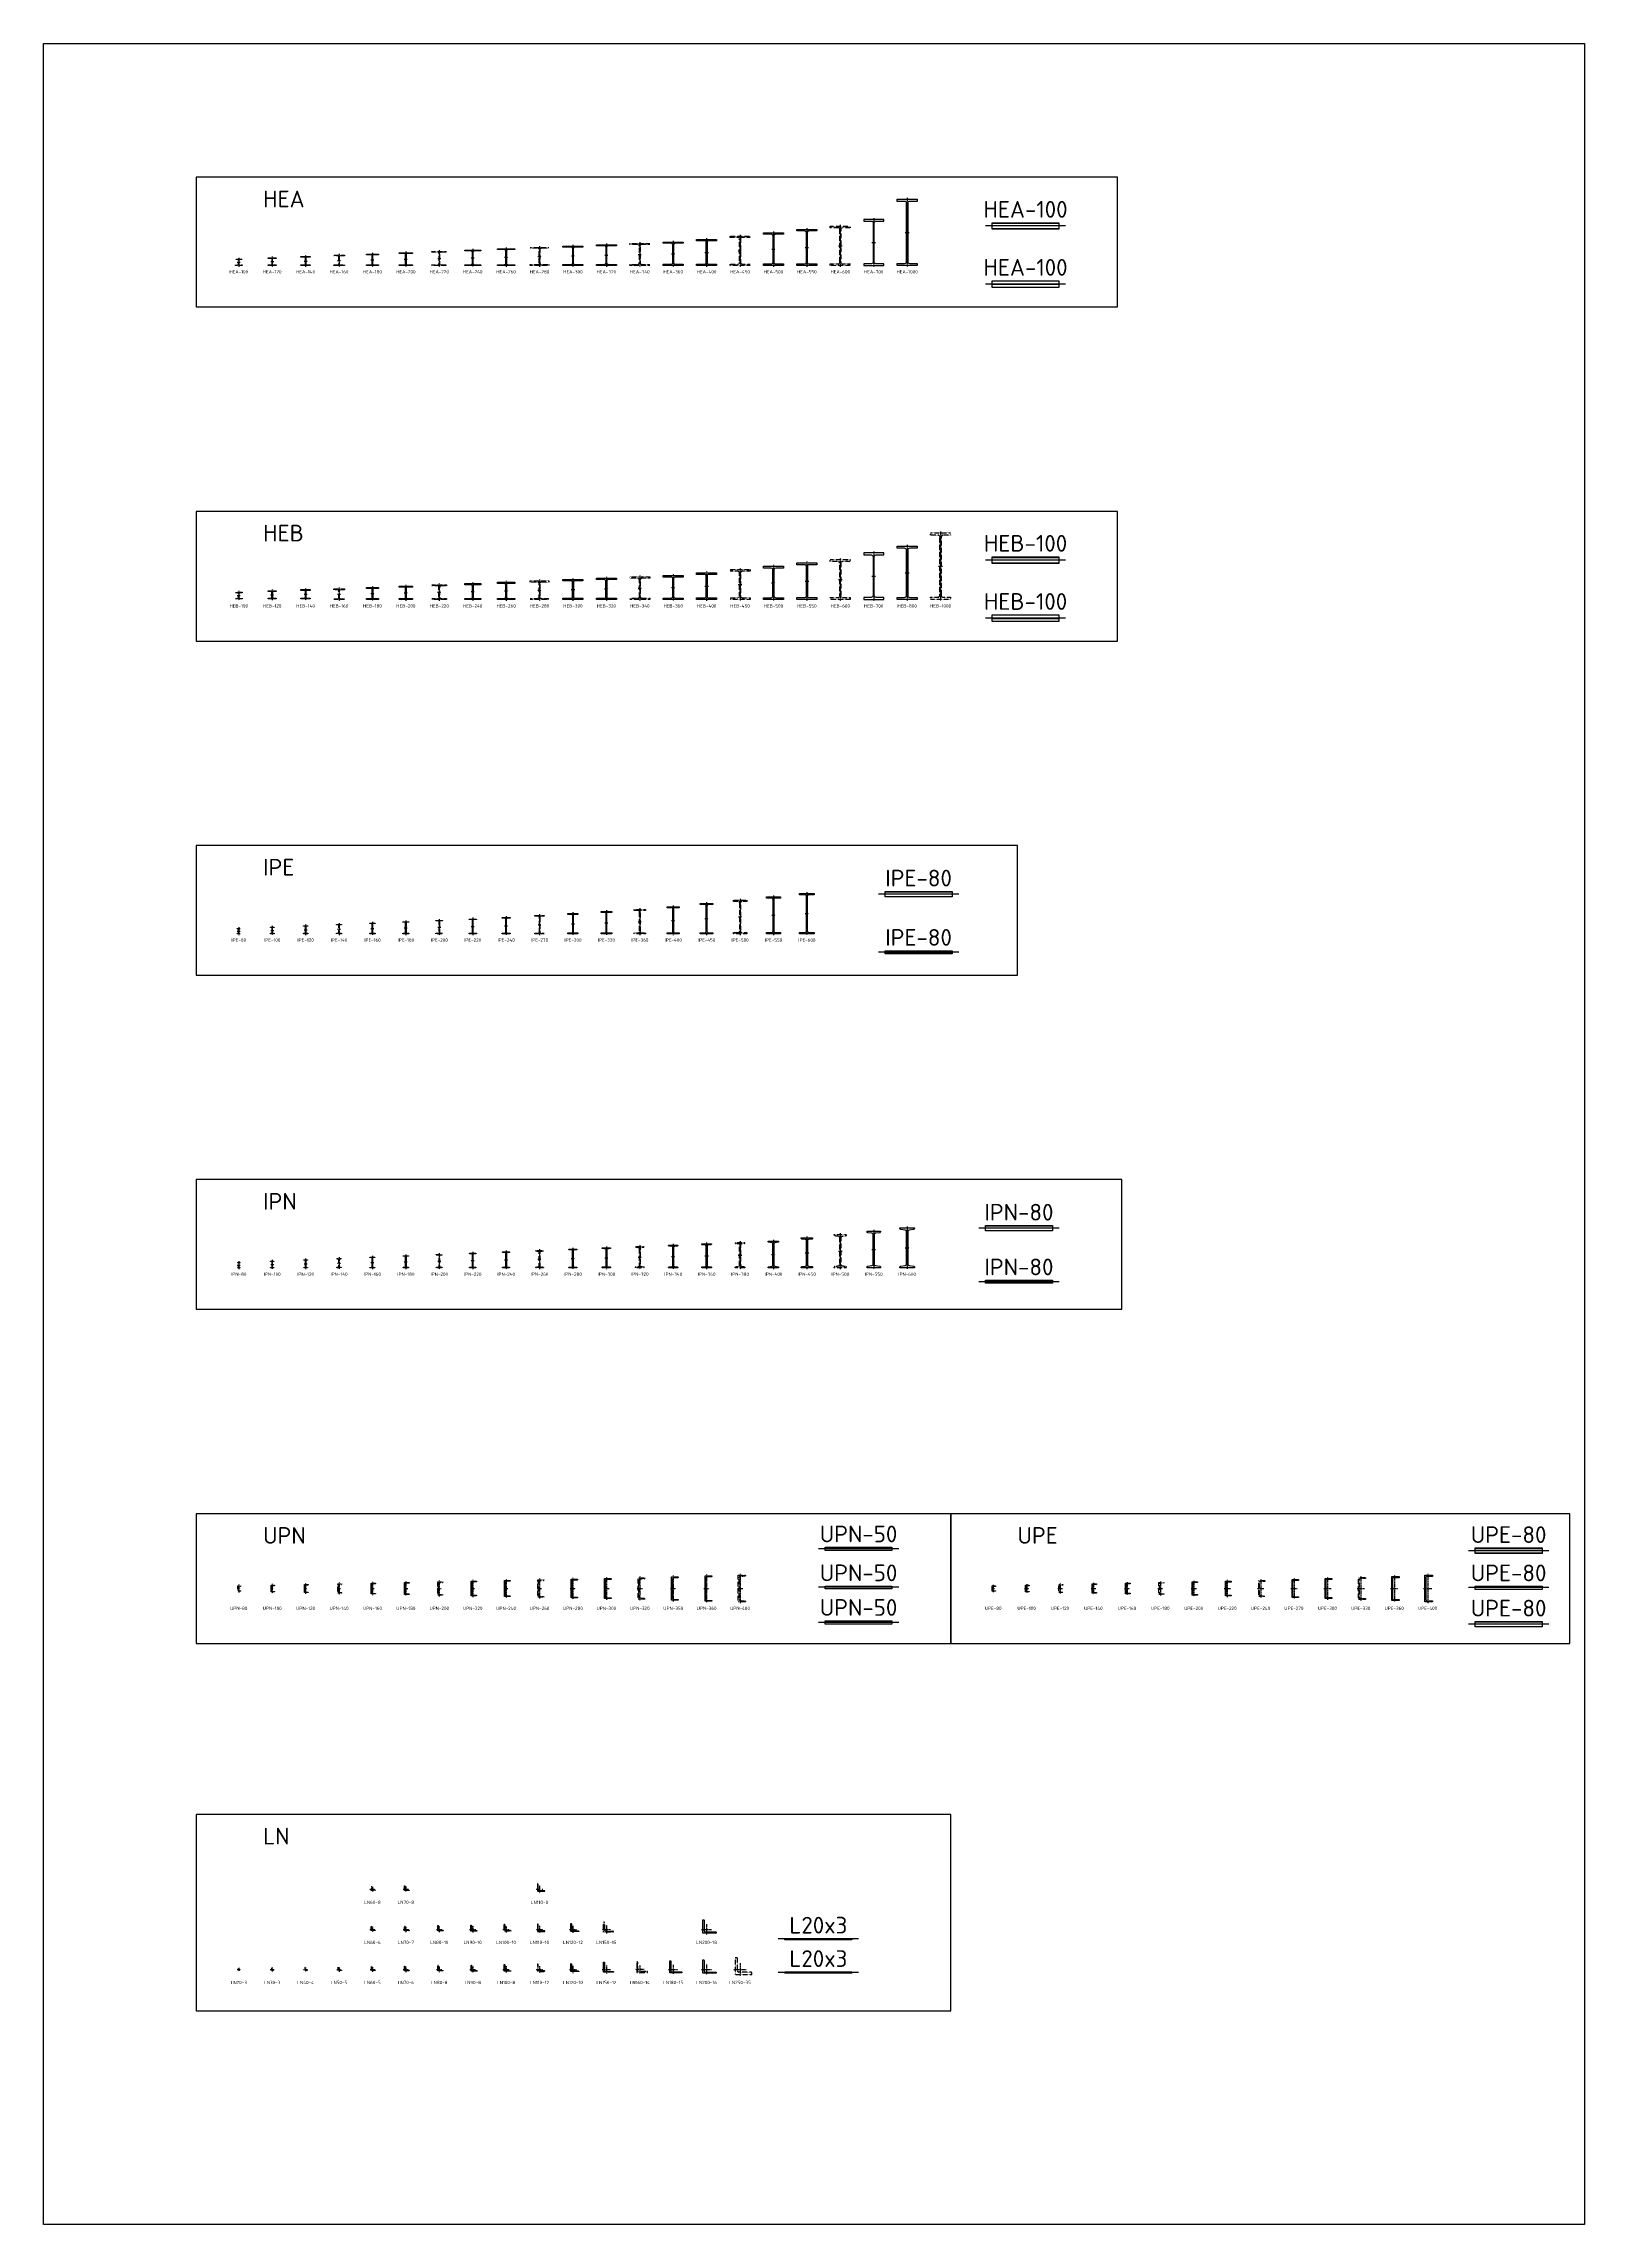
# Model space of a CAD drawing. Header units: millimetres. Extents: x 9508 to 4213564, y -7782 to 156074.
# Drawn here: x 118148 to 141201, y 70498 to 103133 of the extents above; entities that cross this region are included whole.
import ezdxf
from ezdxf.enums import TextEntityAlignment as Align

# ---------------------------------------------------------------- set-up
doc = ezdxf.new("R2010")
doc.units = ezdxf.units.MM
for name, pattern in [('ACAD_ISO10W100', [18, 12, -3, 0, -3]), ('LÍNEAS_OCULTAS2', [4.7625, 3.175, -1.5875]), ('TRAZO_Y_PUNTO2', [12.7, 6.35, -3.175, 0, -3.175])]:
    doc.linetypes.add(name, pattern=pattern)
for name, color, linetype in [('035', 7, 'Continuous'), ('EJES METALICA', 9, 'TRAZO_Y_PUNTO2'), ('EJES SEC', 9, 'TRAZO_Y_PUNTO2'), ('METALICA', 3, 'Continuous'), ('OCULTAS', 1, 'LÍNEAS_OCULTAS2'), ('OCULTAS METALICA', 1, 'LÍNEAS_OCULTAS2'), ('SECCION', 4, 'Continuous'), ('TEXTO', 30, 'Continuous'), ('TEXTO METALICA', 30, 'Continuous')]:
    doc.layers.add(name, color=color, linetype=linetype)
doc.styles.add('ISOCPEUR', font='isocpeur.ttf')
doc.styles.add('TEX_1-100', font='isocpeur.ttf', dxfattribs={"height": 200})
doc.styles.add('TEX_1-20', font='isocpeur.ttf', dxfattribs={"height": 40})

# ---------------------------------------------------------------- blocks, each defined once
blk = doc.blocks.new('HEB-200')
at = {"color": 0, "linetype": 'ByBlock'}
blk.add_lwpolyline([(22.5, -85), (100, -85), (100, -100), (-100, -100), (-100, -85), (-22.5, -85, 0.4142136), (-4.5, -67), (-4.5, 67, 0.4142136), (-22.5, 85), (-100, 85), (-100, 100), (100, 100), (100, 85), (22.5, 85, 0.4142136), (4.5, 67), (4.5, -67, 0.4142136)], format="xyb", close=True, dxfattribs=at)
at = {"layer": 'EJES SEC'}
for p, q in [((0, 120), (0, -120)), ((-24.5, 0), (24.5, 0))]:
    blk.add_line(p, q, dxfattribs=at)
blk = doc.blocks.new('HEB-100')
at = {"color": 0, "linetype": 'ByBlock'}
blk.add_lwpolyline([(50, -50), (-50, -50), (-50, -40), (-15, -40, 0.414214), (-3, -28), (-3, 28, 0.414214), (-15, 40), (-50, 40), (-50, 50), (50, 50), (50, 40), (15, 40, 0.414214), (3, 28), (3, -28, 0.414214), (15, -40), (50, -40)], format="xyb", close=True, dxfattribs=at)
at = {"layer": 'EJES SEC'}
for p, q in [((-23, 0), (23, 0)), ((0, 70), (0, -70))]:
    blk.add_line(p, q, dxfattribs=at)
blk = doc.blocks.new('HEB-120')
at = {"color": 0, "linetype": 'ByBlock'}
blk.add_lwpolyline([(60, -60), (-60, -60), (-60, -49), (-15, -49, 0.414214), (-3, -37), (-3, 37, 0.414214), (-15, 49), (-60, 49), (-60, 60), (60, 60), (60, 49), (15, 49, 0.414214), (3, 37), (3, -37, 0.414214), (15, -49), (60, -49)], format="xyb", close=True, dxfattribs=at)
at = {"layer": 'EJES SEC'}
for p, q in [((0, 80), (0, -80)), ((-23, 0), (23, 0))]:
    blk.add_line(p, q, dxfattribs=at)
blk = doc.blocks.new('HEB-160')
at = {"color": 0, "linetype": 'ByBlock'}
blk.add_lwpolyline([(80, -80), (-80, -80), (-80, -67), (-19, -67, 0.414214), (-4, -52), (-4, 52, 0.414214), (-19, 67), (-80, 67), (-80, 80), (80, 80), (80, 67), (19, 67, 0.414214), (4, 52), (4, -52, 0.414214), (19, -67), (80, -67)], format="xyb", close=True, dxfattribs=at)
at = {"layer": 'EJES SEC'}
for p, q in [((0, 100), (0, -100)), ((-24, 0), (24, 0))]:
    blk.add_line(p, q, dxfattribs=at)
blk = doc.blocks.new('HEB-180')
at = {"color": 0, "linetype": 'ByBlock'}
blk.add_lwpolyline([(90, -90), (-90, -90), (-90, -76), (-19.25, -76, 0.41421356), (-4.25, -61), (-4.25, 61, 0.41421356), (-19.25, 76), (-90, 76), (-90, 90), (90, 90), (90, 76), (19.25, 76, 0.41421356), (4.25, 61), (4.25, -61, 0.41421356), (19.25, -76), (90, -76)], format="xyb", close=True, dxfattribs=at)
at = {"layer": 'EJES SEC'}
for p, q in [((-24.25, 0), (24.25, 0)), ((0, 110), (0, -110))]:
    blk.add_line(p, q, dxfattribs=at)
blk = doc.blocks.new('HEB-220')
at = {"color": 0, "linetype": 'ByBlock'}
blk.add_lwpolyline([(23, -94), (110, -94), (110, -110), (-110, -110), (-110, -94), (-23, -94, 0.414214), (-5, -76), (-5, 76, 0.414214), (-23, 94), (-110, 94), (-110, 110), (110, 110), (110, 94), (23, 94, 0.414214), (5, 76), (5, -76, 0.414214)], format="xyb", close=True, dxfattribs=at)
at = {"layer": 'EJES SEC'}
for p, q in [((0, 130), (0, -130)), ((-25, 0), (25, 0))]:
    blk.add_line(p, q, dxfattribs=at)
blk = doc.blocks.new('HEB-240')
at = {"color": 0, "linetype": 'ByBlock'}
blk.add_lwpolyline([(120, -120), (-120, -120), (-120, -103), (-26, -103, 0.414214), (-5, -82), (-5, 82, 0.414214), (-26, 103), (-120, 103), (-120, 120), (120, 120), (120, 103), (26, 103, 0.414214), (5, 82), (5, -82, 0.414214), (26, -103), (120, -103)], format="xyb", close=True, dxfattribs=at)
at = {"layer": 'EJES SEC'}
for p, q in [((-25, 0), (25, 0)), ((0, 140), (0, -140))]:
    blk.add_line(p, q, dxfattribs=at)
blk = doc.blocks.new('HEB-260')
at = {"color": 0, "linetype": 'ByBlock'}
blk.add_lwpolyline([(130, -130), (-130, -130), (-130, -113), (-29, -113, 0.414214), (-5, -88), (-5, 89, 0.414214), (-29, 113), (-130, 113), (-130, 130), (130, 130), (130, 113), (29, 113, 0.414214), (5, 89), (5, -88, 0.414214), (29, -113), (130, -113)], format="xyb", close=True, dxfattribs=at)
at = {"layer": 'EJES SEC'}
for p, q in [((-25, 0), (25, 0)), ((0, 150), (0, -150))]:
    blk.add_line(p, q, dxfattribs=at)
blk = doc.blocks.new('HEB-280')
at = {"color": 0, "linetype": 'ByBlock'}
blk.add_lwpolyline([(29, -122), (140, -122), (140, -140), (-140, -140), (-140, -122), (-29, -122, 0.414214), (-5, -98), (-5, 98, 0.414214), (-29, 122), (-140, 122), (-140, 140), (140, 140), (140, 122), (29, 122, 0.414214), (5, 98), (5, -98, 0.414214)], format="xyb", close=True, dxfattribs=at)
at = {"layer": 'EJES SEC'}
for p, q in [((-25, 0), (25, 0)), ((0, 160), (0, -160))]:
    blk.add_line(p, q, dxfattribs=at)
blk = doc.blocks.new('HEB-300')
at = {"color": 0, "linetype": 'ByBlock', "ltscale": 5}
blk.add_lwpolyline([(32, -131), (150, -131), (150, -150), (-150, -150), (-150, -131), (-32, -131, 0.414214), (-6, -104), (-6, 104, 0.414214), (-32, 131), (-150, 131), (-150, 150), (150, 150), (150, 131), (32, 131, 0.414214), (6, 104), (6, -104, 0.414214)], format="xyb", close=True, dxfattribs=at)
at = {"layer": 'EJES SEC'}
for p, q in [((-26, 0), (26, 0)), ((0, 170), (0, -170))]:
    blk.add_line(p, q, dxfattribs=at)
blk = doc.blocks.new('HEB-320')
at = {"color": 0, "linetype": 'ByBlock'}
blk.add_lwpolyline([(150, -160), (-150, -160), (-150, -140), (-33, -140, 0.414214), (-6, -113), (-6, 112, 0.414214), (-33, 139), (-150, 139), (-150, 160), (150, 160), (150, 139), (33, 139, 0.414214), (6, 112), (6, -113, 0.414214), (33, -140), (150, -140)], format="xyb", close=True, dxfattribs=at)
at = {"layer": 'EJES SEC'}
for p, q in [((-26, 0), (26, 0)), ((0, 180), (0, -180))]:
    blk.add_line(p, q, dxfattribs=at)
blk = doc.blocks.new('HEB-340')
at = {"color": 0, "linetype": 'ByBlock'}
blk.add_lwpolyline([(150, -170), (-150, -170), (-150, -149), (-33, -149, 0.414214), (-6, -122), (-6, 122, 0.414214), (-33, 149), (-150, 149), (-150, 170), (150, 170), (150, 149), (33, 149, 0.414214), (6, 122), (6, -122, 0.414214), (33, -149), (150, -149)], format="xyb", close=True, dxfattribs=at)
at = {"layer": 'EJES SEC'}
for p, q in [((-26, 0), (26, 0)), ((0, 190), (0, -190))]:
    blk.add_line(p, q, dxfattribs=at)
blk = doc.blocks.new('HEB-360')
at = {"color": 0, "linetype": 'ByBlock'}
blk.add_lwpolyline([(6, 131), (6, -130, 0.414214), (33, -157), (150, -157), (150, -180), (-150, -180), (-150, -157), (-33, -157, 0.414214), (-6, -130), (-6, 131, 0.414214), (-33, 158), (-150, 158), (-150, 180), (150, 180), (150, 158), (33, 158, 0.414214)], format="xyb", close=True, dxfattribs=at)
at = {"layer": 'EJES SEC'}
for p, q in [((-26, 0), (26, 0)), ((0, 200), (0, -200))]:
    blk.add_line(p, q, dxfattribs=at)
blk = doc.blocks.new('HEB-400')
at = {"color": 0, "linetype": 'ByBlock'}
blk.add_lwpolyline([(7, 149), (7, -149, 0.414214), (34, -176), (150, -176), (150, -200), (-150, -200), (-150, -176), (-34, -176, 0.414214), (-7, -149), (-7, 149, 0.414214), (-34, 176), (-150, 176), (-150, 200), (150, 200), (150, 176), (34, 176, 0.414214)], format="xyb", close=True, dxfattribs=at)
at = {"layer": 'EJES SEC'}
for p, q in [((-27, 0), (27, 0)), ((0, 220), (0, -220))]:
    blk.add_line(p, q, dxfattribs=at)
blk = doc.blocks.new('HEB-450')
at = {"color": 0, "linetype": 'ByBlock'}
blk.add_lwpolyline([(7, 172), (7, -172, 0.414214), (34, -199), (150, -199), (150, -225), (-150, -225), (-150, -199), (-34, -199, 0.414214), (-7, -172), (-7, 172, 0.414214), (-34, 199), (-150, 199), (-150, 225), (150, 225), (150, 199), (34, 199, 0.414214)], format="xyb", close=True, dxfattribs=at)
at = {"layer": 'EJES SEC'}
for p, q in [((-27, 0), (27, 0)), ((0, 245), (0, -245))]:
    blk.add_line(p, q, dxfattribs=at)
blk = doc.blocks.new('HEB-500')
at = {"color": 0, "linetype": 'ByBlock'}
blk.add_lwpolyline([(7.25, 195), (7.25, -195, 0.41421356), (34.25, -222), (150, -222), (150, -250), (-150, -250), (-150, -222), (-34.25, -222, 0.41421356), (-7.25, -195), (-7.25, 195, 0.41421356), (-34.25, 222), (-150, 222), (-150, 250), (150, 250), (150, 222), (34.25, 222, 0.41421356)], format="xyb", close=True, dxfattribs=at)
at = {"layer": 'EJES SEC'}
for p, q in [((-27.25, 0), (27.25, 0)), ((0, 270), (0, -270))]:
    blk.add_line(p, q, dxfattribs=at)
blk = doc.blocks.new('HEB-550')
at = {"color": 0, "linetype": 'ByBlock'}
blk.add_lwpolyline([(7.5, 219), (7.5, -219, 0.4142136), (34.5, -246), (150, -246), (150, -275), (-150, -275), (-150, -246), (-34.5, -246, 0.4142136), (-7.5, -219), (-7.5, 219, 0.4142136), (-34.5, 246), (-150, 246), (-150, 275), (150, 275), (150, 246), (34.5, 246, 0.4142136)], format="xyb", close=True, dxfattribs=at)
at = {"layer": 'EJES SEC'}
for p, q in [((-27.5, 0), (27.5, 0)), ((0, 295), (0, -295))]:
    blk.add_line(p, q, dxfattribs=at)
blk = doc.blocks.new('HEB-600')
at = {"color": 0, "linetype": 'ByBlock'}
blk.add_lwpolyline([(8, 243), (8, -243, 0.414214), (35, -270), (150, -270), (150, -300), (-150, -300), (-150, -270), (-35, -270, 0.414214), (-8, -243), (-8, 243, 0.414214), (-35, 270), (-150, 270), (-150, 300), (150, 300), (150, 270), (35, 270, 0.414214)], format="xyb", close=True, dxfattribs=at)
at = {"layer": 'EJES SEC'}
for p, q in [((-28, 0), (28, 0)), ((0, 320), (0, -320))]:
    blk.add_line(p, q, dxfattribs=at)
blk = doc.blocks.new('HEB-700')
at = {"color": 0, "linetype": 'ByBlock'}
blk.add_lwpolyline([(-150, 350), (-150, 318), (-36, 318, -0.414214), (-9, 291), (-9, -291, -0.414214), (-36, -318), (-150, -318), (-150, -350), (150, -350), (150, -318), (36, -318, -0.414214), (9, -291), (9, 291, -0.414214), (36, 318), (150, 318), (150, 350)], format="xyb", close=True, dxfattribs=at)
at = {"layer": 'EJES SEC'}
for p, q in [((0, 370), (0, -370)), ((-29, 0), (29, 0))]:
    blk.add_line(p, q, dxfattribs=at)
blk = doc.blocks.new('HEB-800')
at = {"color": 0, "linetype": 'ByBlock'}
blk.add_lwpolyline([(8.75, 337), (8.75, -337, 0.41421356), (38.75, -367), (150, -367), (150, -400), (-150, -400), (-150, -367), (-38.75, -367, 0.41421356), (-8.75, -337), (-8.75, 337, 0.41421356), (-38.75, 367), (-150, 367), (-150, 400), (150, 400), (150, 367), (38.75, 367, 0.41421356)], format="xyb", close=True, dxfattribs=at)
at = {"layer": 'EJES SEC'}
for p, q in [((0, 420), (0, -420)), ((-28.75, 0), (28.75, 0))]:
    blk.add_line(p, q, dxfattribs=at)
blk = doc.blocks.new('*U219')
at = {"color": 0, "linetype": 'ByBlock'}
blk.add_lwpolyline([(0, 0.05), (1, 0.05), (1, -0.05), (0, -0.05)], close=True, dxfattribs=at)
at = {"layer": 'EJES METALICA'}
blk.add_line((1.1, 0), (-0.1, 0), dxfattribs=at)
at = {"layer": 'OCULTAS METALICA'}
for p, q in [((0, 0.00325), (1, 0.00325)), ((0, -0.00325), (1, -0.00325))]:
    blk.add_line(p, q, dxfattribs=at)
at = {"layer": 'TEXTO METALICA', "style": 'ISOCPEUR'}
blk.add_text('HEB-100', height=0.25, dxfattribs=at).set_placement((0.5, 0.05), align=Align.BOTTOM_CENTER)
blk = doc.blocks.new('HEAplanta')
at = {"color": 0, "linetype": 'ByBlock'}
blk.add_lwpolyline([(0, 0.05), (1, 0.05), (1, -0.05), (0, -0.05)], close=True, dxfattribs=at)
at = {"layer": 'EJES METALICA'}
blk.add_line((1.1, 0), (-0.1, 0), dxfattribs=at)
at = {"layer": 'OCULTAS METALICA'}
for p, q in [((0, 0.0025), (1, 0.0025)), ((0, -0.0025), (1, -0.0025))]:
    blk.add_line(p, q, dxfattribs=at)
at = {"layer": 'TEXTO METALICA', "style": 'ISOCPEUR'}
blk.add_text('HEA-100', height=0.25, dxfattribs=at).set_placement((0.5, 0.05), align=Align.BOTTOM_CENTER)
blk = doc.blocks.new('HEBalzado')
at = {"color": 0, "linetype": 'ByBlock'}
for p, q in [((0, 0.04), (1, 0.04)), ((0, -0.04), (1, -0.04))]:
    blk.add_line(p, q, dxfattribs=at)
blk.add_lwpolyline([(0, 0.05), (1, 0.05), (1, -0.05), (0, -0.05)], close=True, dxfattribs=at)
at = {"layer": 'EJES METALICA'}
blk.add_line((1.1, 0), (-0.1, 0), dxfattribs=at)
at = {"layer": 'TEXTO METALICA', "style": 'ISOCPEUR'}
blk.add_text('HEB-100', height=0.25, dxfattribs=at).set_placement((0.5, 0.05), align=Align.BOTTOM_CENTER)
blk = doc.blocks.new('IPEalzado')
at = {"color": 0, "linetype": 'ByBlock'}
for p, q in [((0, 0.0348), (1, 0.0348)), ((0, -0.0348), (1, -0.0348))]:
    blk.add_line(p, q, dxfattribs=at)
blk.add_lwpolyline([(0, 0.04), (1, 0.04), (1, -0.04), (0, -0.04)], close=True, dxfattribs=at)
at = {"layer": 'EJES METALICA'}
blk.add_line((1.1, 0), (-0.1, 0), dxfattribs=at)
at = {"layer": 'TEXTO METALICA', "style": 'ISOCPEUR'}
blk.add_text('IPE-80', height=0.25, dxfattribs=at).set_placement((0.5, 0.04), align=Align.BOTTOM_CENTER)
blk = doc.blocks.new('IPEplanta')
at = {"color": 0, "linetype": 'ByBlock'}
blk.add_lwpolyline([(0, 0.023), (1, 0.023), (1, -0.023), (0, -0.023)], close=True, dxfattribs=at)
at = {"layer": 'EJES METALICA'}
blk.add_line((1.1, 0), (-0.1, 0), dxfattribs=at)
at = {"layer": 'OCULTAS METALICA'}
for p, q in [((0, 0.0019), (1, 0.0019)), ((0, -0.0019), (1, -0.0019))]:
    blk.add_line(p, q, dxfattribs=at)
at = {"layer": 'TEXTO METALICA', "style": 'ISOCPEUR'}
blk.add_text('IPE-80', height=0.25, dxfattribs=at).set_placement((0.5, 0.023), align=Align.BOTTOM_CENTER)
blk = doc.blocks.new('HEAalzado')
at = {"color": 0, "linetype": 'ByBlock'}
blk.add_line((0, -0.04), (1, -0.04), dxfattribs=at)
blk.add_lwpolyline([(0, 0.048), (1, 0.048), (1, -0.048), (0, -0.048)], close=True, dxfattribs=at)
at = {"layer": 'EJES METALICA'}
blk.add_line((1.1, 0), (-0.1, 0), dxfattribs=at)
at = {"layer": 'METALICA', "color": 0, "ltscale": 2}
blk.add_line((0, 0.04), (1, 0.04), dxfattribs=at)
at = {"layer": 'TEXTO METALICA', "style": 'ISOCPEUR'}
blk.add_text('HEA-100', height=0.25, dxfattribs=at).set_placement((0.5, 0.048), align=Align.BOTTOM_CENTER)
blk = doc.blocks.new('HEA-100')
at = {"color": 0, "linetype": 'ByBlock'}
blk.add_lwpolyline([(-50, 40), (-50, 48), (50, 48), (50, 40), (14.5, 40, 0.4142136), (2.5, 28), (2.5, -28, 0.4142136), (14.5, -40), (50, -40), (50, -48), (-50, -48), (-50, -40), (-14.5, -40, 0.4142136), (-2.5, -28), (-2.5, 28, 0.4142136), (-14.5, 40)], format="xyb", close=True, dxfattribs=at)
at = {"layer": 'EJES SEC'}
for p, q in [((-22.5, 0), (22.5, 0)), ((0, 68), (0, -68))]:
    blk.add_line(p, q, dxfattribs=at)
blk = doc.blocks.new('HEA-120')
at = {"color": 0, "linetype": 'ByBlock'}
blk.add_lwpolyline([(-60, 49), (-60, 57), (60, 57), (60, 49), (15, 49, 0.414214), (2, 37), (2, -37, 0.414214), (15, -49), (60, -49), (60, -57), (-60, -57), (-60, -49), (-15, -49, 0.414214), (-2, -37), (-2, 37, 0.414214), (-15, 49)], format="xyb", close=True, dxfattribs=at)
at = {"layer": 'EJES SEC'}
for p, q in [((-22, 0), (22, 0)), ((0, 77), (0, -77))]:
    blk.add_line(p, q, dxfattribs=at)
blk = doc.blocks.new('HEA-140')
at = {"color": 0, "linetype": 'ByBlock'}
blk.add_lwpolyline([(70, -58), (70, -66), (-70, -66), (-70, -58), (-15, -58, 0.414214), (-3, -46), (-3, 46, 0.414214), (-15, 58), (-70, 58), (-70, 67), (70, 67), (70, 58), (15, 58, 0.414214), (3, 46), (3, -46, 0.414214), (15, -58)], format="xyb", close=True, dxfattribs=at)
at = {"layer": 'EJES SEC'}
for p, q in [((-23, 0), (23, 0)), ((0, 87), (0, -86))]:
    blk.add_line(p, q, dxfattribs=at)
blk = doc.blocks.new('HEA-160')
at = {"color": 0, "linetype": 'ByBlock'}
blk.add_lwpolyline([(80, -67), (80, -76), (-80, -76), (-80, -67), (-18, -67, 0.414214), (-3, -52), (-3, 52, 0.414214), (-18, 67), (-80, 67), (-80, 76), (80, 76), (80, 67), (18, 67, 0.414214), (3, 52), (3, -52, 0.414214), (18, -67)], format="xyb", close=True, dxfattribs=at)
at = {"layer": 'EJES SEC'}
for p, q in [((-23, 0), (23, 0)), ((0, 96), (0, -96))]:
    blk.add_line(p, q, dxfattribs=at)
blk = doc.blocks.new('HEA-180')
at = {"color": 0, "linetype": 'ByBlock'}
blk.add_lwpolyline([(90, -76), (90, -85), (-90, -85), (-90, -76), (-18, -76, 0.414214), (-3, -61), (-3, 61, 0.414214), (-18, 76), (-90, 76), (-90, 86), (90, 86), (90, 76), (18, 76, 0.414214), (3, 61), (3, -61, 0.414214), (18, -76)], format="xyb", close=True, dxfattribs=at)
at = {"layer": 'EJES SEC'}
for p, q in [((-23, 0), (23, 0)), ((0, 106), (0, -105))]:
    blk.add_line(p, q, dxfattribs=at)
blk = doc.blocks.new('HEA-200')
at = {"color": 0, "linetype": 'ByBlock'}
blk.add_lwpolyline([(100, -85), (100, -95), (-100, -95), (-100, -85), (-21, -85, 0.414214), (-3, -67), (-3, 67, 0.414214), (-21, 85), (-100, 85), (-100, 95), (100, 95), (100, 85), (21, 85, 0.414214), (3, 67), (3, -67, 0.414214), (21, -85)], format="xyb", close=True, dxfattribs=at)
at = {"layer": 'EJES SEC'}
for p, q in [((-23, 0), (23, 0)), ((0, 115), (0, -115))]:
    blk.add_line(p, q, dxfattribs=at)
blk = doc.blocks.new('HEA-220')
at = {"color": 0, "linetype": 'ByBlock'}
blk.add_lwpolyline([(21, -94), (110, -94), (110, -105), (-110, -105), (-110, -94), (-21, -94, 0.414214), (-3, -76), (-3, 76, 0.414214), (-21, 94), (-110, 94), (-110, 105), (110, 105), (110, 94), (21, 94, 0.414214), (3, 76), (3, -76, 0.414214)], format="xyb", close=True, dxfattribs=at)
at = {"layer": 'EJES SEC'}
for p, q in [((-23, 0), (23, 0)), ((0, 125), (0, -125))]:
    blk.add_line(p, q, dxfattribs=at)
blk = doc.blocks.new('HEA-240')
at = {"color": 0, "linetype": 'ByBlock'}
blk.add_lwpolyline([(120, -103), (120, -115), (-120, -115), (-120, -103), (-25, -103, 0.414214), (-4, -82), (-4, 82, 0.414214), (-25, 103), (-120, 103), (-120, 115), (120, 115), (120, 103), (25, 103, 0.414214), (4, 82), (4, -82, 0.414214), (25, -103)], format="xyb", close=True, dxfattribs=at)
at = {"layer": 'EJES SEC'}
for p, q in [((-24, 0), (24, 0)), ((0, 135), (0, -135))]:
    blk.add_line(p, q, dxfattribs=at)
blk = doc.blocks.new('HEA-260')
at = {"color": 0, "linetype": 'ByBlock'}
blk.add_lwpolyline([(130, -113), (130, -125), (-130, -125), (-130, -113), (-28, -113, 0.414214), (-4, -89), (-4, 88, 0.414214), (-28, 113), (-130, 113), (-130, 125), (130, 125), (130, 113), (28, 113, 0.414214), (4, 88), (4, -89, 0.414214), (28, -113)], format="xyb", close=True, dxfattribs=at)
at = {"layer": 'EJES SEC'}
for p, q in [((-24, 0), (24, 0)), ((0, 145), (0, -145))]:
    blk.add_line(p, q, dxfattribs=at)
blk = doc.blocks.new('HEA-280')
at = {"color": 0, "linetype": 'ByBlock'}
blk.add_lwpolyline([(140, -122), (140, -135), (-140, -135), (-140, -122), (-28, -122, 0.414214), (-4, -98), (-4, 98, 0.414214), (-28, 122), (-140, 122), (-140, 135), (140, 135), (140, 122), (28, 122, 0.414214), (4, 98), (4, -98, 0.414214), (28, -122)], format="xyb", close=True, dxfattribs=at)
at = {"layer": 'EJES SEC'}
for p, q in [((-24, 0), (24, 0)), ((0, 155), (0, -155))]:
    blk.add_line(p, q, dxfattribs=at)
blk = doc.blocks.new('HEA-300')
at = {"color": 0, "linetype": 'ByBlock'}
blk.add_lwpolyline([(150, -131), (150, -145), (-150, -145), (-150, -131), (-31.25, -131, 0.41421356), (-4.25, -104), (-4.25, 104, 0.41421356), (-31.25, 131), (-150, 131), (-150, 145), (150, 145), (150, 131), (31.25, 131, 0.41421356), (4.25, 104), (4.25, -104, 0.41421356), (31.25, -131)], format="xyb", close=True, dxfattribs=at)
at = {"layer": 'EJES SEC'}
for p, q in [((-24.25, 0), (24.25, 0)), ((0, 165), (0, -165))]:
    blk.add_line(p, q, dxfattribs=at)
blk = doc.blocks.new('HEA-320')
at = {"color": 0, "linetype": 'ByBlock'}
blk.add_lwpolyline([(150, -155), (-150, -155), (-150, -140), (-32, -140, 0.414214), (-4, -112), (-4, 112, 0.414214), (-32, 140), (-150, 140), (-150, 155), (150, 155), (150, 140), (32, 140, 0.414214), (4, 112), (4, -112, 0.414214), (32, -140), (150, -140)], format="xyb", close=True, dxfattribs=at)
at = {"layer": 'EJES SEC'}
for p, q in [((-24, 0), (24, 0)), ((0, 175), (0, -175))]:
    blk.add_line(p, q, dxfattribs=at)
blk = doc.blocks.new('HEA-340')
at = {"color": 0, "linetype": 'ByBlock'}
blk.add_lwpolyline([(150, -165), (-150, -165), (-150, -149), (-32, -149, 0.414214), (-5, -121), (-5, 121, 0.414214), (-32, 149), (-150, 149), (-150, 165), (150, 165), (150, 149), (32, 149, 0.414214), (5, 121), (5, -121, 0.414214), (32, -149), (150, -149)], format="xyb", close=True, dxfattribs=at)
at = {"layer": 'EJES SEC'}
for p, q in [((-25, 0), (25, 0)), ((0, 185), (0, -185))]:
    blk.add_line(p, q, dxfattribs=at)
blk = doc.blocks.new('HEA-360')
at = {"color": 0, "linetype": 'ByBlock'}
blk.add_lwpolyline([(5, 131), (5, -131, 0.414214), (32, -157), (150, -157), (150, -175), (-150, -175), (-150, -157), (-32, -157, 0.414214), (-5, -131), (-5, 131, 0.414214), (-32, 157), (-150, 157), (-150, 175), (150, 175), (150, 157), (32, 157, 0.414214)], format="xyb", close=True, dxfattribs=at)
at = {"layer": 'EJES SEC'}
for p, q in [((-25, 0), (25, 0)), ((0, 195), (0, -195))]:
    blk.add_line(p, q, dxfattribs=at)
blk = doc.blocks.new('HEA-400')
at = {"color": 0, "linetype": 'ByBlock'}
blk.add_lwpolyline([(6, 149), (6, -149, 0.414214), (32, -176), (150, -176), (150, -195), (-150, -195), (-150, -176), (-32, -176, 0.414214), (-6, -149), (-6, 149, 0.414214), (-32, 176), (-150, 176), (-150, 195), (150, 195), (150, 176), (32, 176, 0.414214)], format="xyb", close=True, dxfattribs=at)
at = {"layer": 'EJES SEC'}
for p, q in [((-26, 0), (26, 0)), ((0, 215), (0, -215))]:
    blk.add_line(p, q, dxfattribs=at)
blk = doc.blocks.new('HEA-450')
at = {"color": 0, "linetype": 'ByBlock'}
blk.add_lwpolyline([(6, 172), (6, -172, 0.414214), (33, -199), (150, -199), (150, -220), (-150, -220), (-150, -199), (-33, -199, 0.414214), (-6, -172), (-6, 172, 0.414214), (-33, 199), (-150, 199), (-150, 220), (150, 220), (150, 199), (33, 199, 0.414214)], format="xyb", close=True, dxfattribs=at)
at = {"layer": 'EJES SEC'}
for p, q in [((-26, 0), (26, 0)), ((0, 240), (0, -240))]:
    blk.add_line(p, q, dxfattribs=at)
blk = doc.blocks.new('HEA-500')
at = {"color": 0, "linetype": 'ByBlock'}
blk.add_lwpolyline([(6, 195), (6, -195, 0.414214), (33, -222), (150, -222), (150, -245), (-150, -245), (-150, -222), (-33, -222, 0.414214), (-6, -195), (-6, 195, 0.414214), (-33, 222), (-150, 222), (-150, 245), (150, 245), (150, 222), (33, 222, 0.414214)], format="xyb", close=True, dxfattribs=at)
at = {"layer": 'EJES SEC'}
for p, q in [((-26, 0), (26, 0)), ((0, 265), (0, -265))]:
    blk.add_line(p, q, dxfattribs=at)
blk = doc.blocks.new('HEA-550')
at = {"color": 0, "linetype": 'ByBlock'}
blk.add_lwpolyline([(6.25, 219), (6.25, -219, 0.41421356), (33.25, -246), (150, -246), (150, -270), (-150, -270), (-150, -246), (-33.25, -246, 0.41421356), (-6.25, -219), (-6.25, 219, 0.41421356), (-33.25, 246), (-150, 246), (-150, 270), (150, 270), (150, 246), (33.25, 246, 0.41421356)], format="xyb", close=True, dxfattribs=at)
at = {"layer": 'EJES SEC'}
for p, q in [((-26.25, 0), (26.25, 0)), ((0, 290), (0, -290))]:
    blk.add_line(p, q, dxfattribs=at)
blk = doc.blocks.new('HEA-600')
at = {"color": 0, "linetype": 'ByBlock'}
blk.add_lwpolyline([(6, 243), (6, -243, 0.414214), (34, -270), (150, -270), (150, -295), (-150, -295), (-150, -270), (-34, -270, 0.414214), (-6, -243), (-6, 243, 0.414214), (-34, 270), (-150, 270), (-150, 295), (150, 295), (150, 270), (34, 270, 0.414214)], format="xyb", close=True, dxfattribs=at)
at = {"layer": 'EJES SEC'}
for p, q in [((-26, 0), (26, 0)), ((0, 315), (0, -315))]:
    blk.add_line(p, q, dxfattribs=at)
blk = doc.blocks.new('HEA-700')
at = {"color": 0, "linetype": 'ByBlock'}
blk.add_lwpolyline([(-150, 345), (-150, 318), (-34, 318, -0.414214), (-7, 291), (-7, -291, -0.414214), (-34, -318), (-150, -318), (-150, -345), (150, -345), (150, -318), (34, -318, -0.414214), (7, -291), (7, 291, -0.414214), (34, 318), (150, 318), (150, 345)], format="xyb", close=True, dxfattribs=at)
at = {"layer": 'EJES SEC'}
for p, q in [((0, 365), (0, -365)), ((-27, 0), (27, 0))]:
    blk.add_line(p, q, dxfattribs=at)
blk = doc.blocks.new('HEA-1000')
at = {"color": 0, "linetype": 'ByBlock'}
blk.add_lwpolyline([(150, -464), (150, -495), (-150, -495), (-150, -464), (-38, -464, 0.414214), (-8, -434), (-8, 434, 0.414214), (-38, 464), (-150, 464), (-150, 495), (150, 495), (150, 464), (38, 464, 0.414214), (8, 434), (8, -434, 0.414214), (38, -464)], format="xyb", close=True, dxfattribs=at)
at = {"layer": 'EJES SEC'}
for p, q in [((0, 515), (0, -515)), ((-28, 0), (28, 0))]:
    blk.add_line(p, q, dxfattribs=at)
blk = doc.blocks.new('UPN-80')
at = {"color": 0, "linetype": 'ByBlock'}
blk.add_lwpolyline([(-8, -23, 0.391021), (-1, -31), (27, -34, -0.391021), (31, -37), (31, -40), (-14, -40), (-14, 40), (31, 40), (31, 37, -0.391021), (27, 34), (-1, 31, 0.391021), (-8, 23)], format="xyb", close=True, dxfattribs=at)
at = {"layer": 'EJES SEC'}
for p, q in [((-20, 0), (20, 0)), ((0, 60), (0, -60))]:
    blk.add_line(p, q, dxfattribs=at)
blk = doc.blocks.new('UPN-100')
at = {"color": 0, "linetype": 'ByBlock'}
blk.add_lwpolyline([(-2, -41), (30, -43, -0.391021), (34, -48), (34, -50), (-15, -50), (-15, 50), (34, 50), (34, 48, -0.391021), (30, 43), (-2, 41, 0.391021), (-10, 32), (-10, -32, 0.391021)], format="xyb", close=True, dxfattribs=at)
at = {"layer": 'EJES SEC'}
for p, q in [((-20, 0), (20, 0)), ((0, 70), (0, -70))]:
    blk.add_line(p, q, dxfattribs=at)
blk = doc.blocks.new('UPN-120')
at = {"color": 0, "linetype": 'ByBlock'}
blk.add_lwpolyline([(-9, -41, 0.391021), (-1, -50), (35, -53, -0.391021), (39, -57), (39, -60), (-16, -60), (-16, 60), (39, 60), (39, 57, -0.391021), (35, 53), (-1, 50, 0.391021), (-9, 41)], format="xyb", close=True, dxfattribs=at)
at = {"layer": 'EJES SEC'}
for p, q in [((-20, 0), (20, 0)), ((0, 80), (0, -80))]:
    blk.add_line(p, q, dxfattribs=at)
blk = doc.blocks.new('UPN-140')
at = {"color": 0, "linetype": 'ByBlock'}
blk.add_lwpolyline([(-10, -49, 0.391021), (-1, -59), (38, -62, -0.391021), (43, -67), (43, -70), (-17, -70), (-17, 70), (43, 70), (43, 67, -0.391021), (38, 62), (-1, 59, 0.391021), (-10, 49)], format="xyb", close=True, dxfattribs=at)
at = {"layer": 'EJES SEC'}
for p, q in [((-20, 0), (20, 0)), ((0, 90), (0, -90))]:
    blk.add_line(p, q, dxfattribs=at)
blk = doc.blocks.new('UPN-160')
at = {"color": 0, "linetype": 'ByBlock'}
blk.add_lwpolyline([(-11, -58, 0.391021), (-1, -68), (42, -72, -0.391021), (47, -77), (47, -80), (-18, -80), (-18, 80), (47, 80), (47, 77, -0.391021), (42, 72), (-1, 68, 0.391021), (-11, 58)], format="xyb", close=True, dxfattribs=at)
at = {"layer": 'EJES SEC'}
for p, q in [((-30, 0), (30, 0)), ((0, 100), (0, -100))]:
    blk.add_line(p, q, dxfattribs=at)
blk = doc.blocks.new('UPN-180')
at = {"color": 0, "linetype": 'ByBlock'}
blk.add_lwpolyline([(-1, -78), (46, -81, -0.391021), (51, -87), (51, -90), (-19, -90), (-19, 90), (51, 90), (51, 87, -0.391021), (46, 81), (-1, 78, 0.391021), (-11, 67), (-11, -67, 0.391021)], format="xyb", close=True, dxfattribs=at)
at = {"layer": 'EJES SEC'}
for p, q in [((-30, 0), (30, 0)), ((0, 110), (0, -110))]:
    blk.add_line(p, q, dxfattribs=at)
blk = doc.blocks.new('UPN-200')
at = {"color": 0, "linetype": 'ByBlock'}
blk.add_lwpolyline([(-12, -76, 0.391021), (-1, -87), (49, -91, -0.391021), (55, -97), (55, -100), (-20, -100), (-20, 100), (55, 100), (55, 97, -0.391021), (49, 91), (-1, 87, 0.391021), (-12, 76)], format="xyb", close=True, dxfattribs=at)
at = {"layer": 'EJES SEC'}
for p, q in [((-30, 0), (30, 0)), ((0, 120), (0, -120))]:
    blk.add_line(p, q, dxfattribs=at)
blk = doc.blocks.new('UPN-220')
at = {"color": 0, "linetype": 'ByBlock'}
blk.add_lwpolyline([(-12, -83, 0.391021), (-1, -96), (53, -100, -0.391021), (59, -107), (59, -110), (-21, -110), (-21, 110), (59, 110), (59, 107, -0.391021), (53, 100), (-1, 96, 0.391021), (-12, 83)], format="xyb", close=True, dxfattribs=at)
at = {"layer": 'EJES SEC'}
for p, q in [((-30, 0), (30, 0)), ((0, 130), (0, -130))]:
    blk.add_line(p, q, dxfattribs=at)
blk = doc.blocks.new('UPN-240')
at = {"color": 0, "linetype": 'ByBlock'}
blk.add_lwpolyline([(-13, -92, 0.391021), (-1, -105), (57, -110, -0.391021), (63, -116), (63, -120), (-22, -120), (-22, 120), (63, 120), (63, 116, -0.391021), (57, 110), (-1, 105, 0.391021), (-13, 92)], format="xyb", close=True, dxfattribs=at)
at = {"layer": 'EJES SEC'}
for p, q in [((-30, 0), (30, 0)), ((0, 140), (0, -140))]:
    blk.add_line(p, q, dxfattribs=at)
blk = doc.blocks.new('UPN-260')
at = {"color": 0, "linetype": 'ByBlock'}
blk.add_lwpolyline([(-14, -100, 0.391021), (-1, -114), (60, -119, -0.391021), (66, -126), (66, -130), (-24, -130), (-24, 130), (66, 130), (66, 126, -0.391021), (60, 119), (-1, 114, 0.391021), (-14, 100)], format="xyb", close=True, dxfattribs=at)
at = {"layer": 'EJES SEC'}
for p, q in [((-30, 0), (30, 0)), ((0, 150), (0, -150))]:
    blk.add_line(p, q, dxfattribs=at)
blk = doc.blocks.new('UPN-280')
at = {"color": 0, "linetype": 'ByBlock'}
blk.add_lwpolyline([(-15, -108, 0.391021), (-1, -123), (63, -128, -0.391021), (70, -136), (70, -140), (-25, -140), (-25, 140), (70, 140), (70, 136, -0.391021), (63, 128), (-1, 123, 0.391021), (-15, 108)], format="xyb", close=True, dxfattribs=at)
at = {"layer": 'EJES SEC'}
for p, q in [((-40, 0), (40, 0)), ((0, 160), (0, -160))]:
    blk.add_line(p, q, dxfattribs=at)
blk = doc.blocks.new('UPN-300')
at = {"color": 0, "linetype": 'ByBlock'}
blk.add_lwpolyline([(-17, -116, 0.391021), (-2, -132), (66, -137, -0.391021), (73, -145), (73, -150), (-27, -150), (-27, 150), (73, 150), (73, 145, -0.391021), (66, 137), (-2, 132, 0.391021), (-17, 116)], format="xyb", close=True, dxfattribs=at)
at = {"layer": 'EJES SEC'}
for p, q in [((-40, 0), (40, 0)), ((0, 170), (0, -170))]:
    blk.add_line(p, q, dxfattribs=at)
blk = doc.blocks.new('UPN-320')
at = {"color": 0, "linetype": 'ByBlock'}
blk.add_lwpolyline([(-12, -123, 0.391021), (4, -141), (66, -146, -0.391021), (74, -155), (74, -160), (-26, -160), (-26, 160), (74, 160), (74, 155, -0.391021), (66, 146), (4, 141, 0.391021), (-12, 123)], format="xyb", close=True, dxfattribs=at)
at = {"layer": 'EJES SEC'}
for p, q in [((-40, 0), (40, 0)), ((0, 180), (0, -180))]:
    blk.add_line(p, q, dxfattribs=at)
blk = doc.blocks.new('UPN-350')
at = {"color": 0, "linetype": 'ByBlock'}
blk.add_lwpolyline([(-10, -141, 0.391021), (5, -157), (69, -162, -0.391021), (76, -170), (76, -175), (-24, -175), (-24, 175), (76, 175), (76, 170, -0.391021), (69, 162), (5, 157, 0.391021), (-10, 141)], format="xyb", close=True, dxfattribs=at)
at = {"layer": 'EJES SEC'}
for p, q in [((-40, 0), (40, 0)), ((0, 195), (0, -195))]:
    blk.add_line(p, q, dxfattribs=at)
blk = doc.blocks.new('UPN-360')
at = {"color": 0, "linetype": 'ByBlock'}
blk.add_lwpolyline([(-10, -156, 0.391021), (4, -172), (71, -177, -0.391021), (78, -185), (78, -190), (-24, -190), (-24, 190), (78, 190), (78, 185, -0.391021), (71, 177), (4, 172, 0.391021), (-10, 156)], format="xyb", close=True, dxfattribs=at)
at = {"layer": 'EJES SEC'}
for p, q in [((-40, 0), (40, 0)), ((0, 210), (0, -210))]:
    blk.add_line(p, q, dxfattribs=at)
blk = doc.blocks.new('UPN-400')
at = {"color": 0, "linetype": 'ByBlock'}
blk.add_lwpolyline([(-12, -162, 0.391021), (4, -180), (75, -186, -0.391021), (84, -195), (84, -200), (-26, -200), (-26, 200), (84, 200), (84, 195, -0.391021), (75, 186), (4, 180, 0.391021), (-12, 162)], format="xyb", close=True, dxfattribs=at)
at = {"layer": 'EJES SEC'}
for p, q in [((-40, 0), (40, 0)), ((0, 220), (0, -220))]:
    blk.add_line(p, q, dxfattribs=at)
blk = doc.blocks.new('UPNalzado estrecho')
at = {"color": 0, "linetype": 'ByBlock'}
blk.add_lwpolyline([(0, 0.0137), (1, 0.0137), (1, -0.0243), (0, -0.0243)], close=True, dxfattribs=at)
at = {"layer": 'EJES METALICA'}
blk.add_line((1.1, 0), (-0.1, 0), dxfattribs=at)
at = {"layer": 'OCULTAS METALICA'}
blk.add_line((0, 0.0087), (1, 0.0087), dxfattribs=at)
at = {"layer": 'TEXTO METALICA', "style": 'ISOCPEUR'}
blk.add_text('UPN-50', height=0.25, dxfattribs=at).set_placement((0.5, 0.0137), align=Align.BOTTOM_CENTER)
blk = doc.blocks.new('LN-50-5')
at = {"color": 0, "linetype": 'ByBlock'}
blk.add_lwpolyline([(32.5, -9, -0.4142136), (36, -12.5), (36, -14), (-14, -14), (-14, 36), (-12.5, 36, -0.4142136), (-9, 32.5), (-9, -2, 0.4142136), (-2, -9)], format="xyb", close=True, dxfattribs=at)
at = {"layer": 'EJES SEC'}
for p, q in [((-34, 0), (34, 0)), ((0, 34), (0, -34))]:
    blk.add_line(p, q, dxfattribs=at)
blk = doc.blocks.new('LN-60-6')
at = {"color": 0, "linetype": 'ByBlock'}
blk.add_lwpolyline([(-17, -17), (-17, 43), (-15, 43, -0.414214), (-11, 39), (-11, -3, 0.414214), (-3, -11), (39, -11, -0.414214), (43, -15), (43, -17)], format="xyb", close=True, dxfattribs=at)
at = {"layer": 'EJES SEC'}
for p, q in [((-37, 0), (37, 0)), ((0, 37), (0, -37))]:
    blk.add_line(p, q, dxfattribs=at)
blk = doc.blocks.new('LN-70-7')
at = {"color": 0, "linetype": 'ByBlock'}
blk.add_lwpolyline([(-20, -20), (-20, 50), (-17, 50, -0.414214), (-13, 46), (-13, -4, 0.414214), (-4, -13), (46, -13, -0.414214), (50, -17), (50, -20)], format="xyb", close=True, dxfattribs=at)
at = {"layer": 'EJES SEC'}
for p, q in [((-40, 0), (40, 0)), ((0, 40), (0, -40))]:
    blk.add_line(p, q, dxfattribs=at)
blk = doc.blocks.new('LN-80-8')
at = {"color": 0, "linetype": 'ByBlock'}
blk.add_lwpolyline([(-23, -23), (-23, 57), (-20, 57, -0.414214), (-15, 52), (-15, -5, 0.414214), (-5, -15), (52, -15, -0.414214), (57, -20), (57, -23)], format="xyb", close=True, dxfattribs=at)
at = {"layer": 'EJES SEC'}
for p, q in [((0, 43), (0, -43)), ((-43, 0), (43, 0))]:
    blk.add_line(p, q, dxfattribs=at)
blk = doc.blocks.new('LN-120-12')
at = {"color": 0, "linetype": 'ByBlock', "ltscale": 5}
blk.add_lwpolyline([(-34, -34), (-34, 86), (-29, 86, -0.414214), (-22, 80), (-22, -9, 0.414214), (-9, -22), (80, -22, -0.414214), (86, -29), (86, -34)], format="xyb", close=True, dxfattribs=at)
at = {"layer": 'EJES SEC'}
for p, q in [((-54, 0), (54, 0)), ((0, 54), (0, -54))]:
    blk.add_line(p, q, dxfattribs=at)
blk = doc.blocks.new('*U235')
at = {"color": 0, "linetype": 'ByBlock'}
blk.add_line((0, 0.00296), (1, 0.00296), dxfattribs=at)
blk.add_lwpolyline([(0, 0.00596), (1, 0.00596), (1, -0.01404), (0, -0.01404)], close=True, dxfattribs=at)
at = {"layer": 'EJES METALICA'}
blk.add_line((1.1, 0), (-0.1, 0), dxfattribs=at)
at = {"layer": 'TEXTO METALICA', "style": 'ISOCPEUR'}
blk.add_text('L20x3', height=0.25, dxfattribs=at).set_placement((0.5, 0.00596), align=Align.BOTTOM_CENTER)
blk = doc.blocks.new('IPE-80')
at = {"color": 0, "linetype": 'ByBlock'}
blk.add_lwpolyline([(23, -40), (-23, -40), (-23, -35), (-7, -35, 0.414214), (-2, -30), (-2, 30, 0.414214), (-7, 35), (-23, 35), (-23, 40), (23, 40), (23, 35), (7, 35, 0.414214), (2, 30), (2, -30, 0.414214), (7, -35), (23, -35)], format="xyb", close=True, dxfattribs=at)
at = {"layer": 'EJES SEC'}
for p, q in [((-22, 0), (22, 0)), ((0, 60), (0, -60))]:
    blk.add_line(p, q, dxfattribs=at)
blk = doc.blocks.new('IPE-100')
at = {"color": 0, "linetype": 'ByBlock'}
blk.add_lwpolyline([(-27, -50), (-27, -44), (-9, -44, 0.414214), (-2, -37), (-2, 37, 0.414214), (-9, 44), (-27, 44), (-27, 50), (28, 50), (28, 44), (9, 44, 0.414214), (2, 37), (2, -37, 0.414214), (9, -44), (28, -44), (28, -50)], format="xyb", close=True, dxfattribs=at)
at = {"layer": 'EJES SEC'}
for p, q in [((-22, 0), (22, 0)), ((0, 70), (0, -70))]:
    blk.add_line(p, q, dxfattribs=at)
blk = doc.blocks.new('IPE-120')
at = {"color": 0, "linetype": 'ByBlock'}
blk.add_lwpolyline([(-32, -60), (-32, -54), (-9, -54, 0.414214), (-2, -47), (-2, 47, 0.414214), (-9, 54), (-32, 54), (-32, 60), (32, 60), (32, 54), (9, 54, 0.414214), (2, 47), (2, -47, 0.414214), (9, -54), (32, -54), (32, -60)], format="xyb", close=True, dxfattribs=at)
at = {"layer": 'EJES SEC'}
for p, q in [((-22, 0), (22, 0)), ((0, 80), (0, -80))]:
    blk.add_line(p, q, dxfattribs=at)
blk = doc.blocks.new('IPE-140')
at = {"color": 0, "linetype": 'ByBlock'}
blk.add_lwpolyline([(36, -70), (-36, -70), (-36, -63), (-9, -63, 0.414214), (-2, -56), (-2, 56, 0.414214), (-9, 63), (-36, 63), (-36, 70), (36, 70), (36, 63), (9, 63, 0.414214), (2, 56), (2, -56, 0.414214), (9, -63), (36, -63)], format="xyb", close=True, dxfattribs=at)
at = {"layer": 'EJES SEC'}
for p, q in [((-22, 0), (22, 0)), ((0, 90), (0, -90))]:
    blk.add_line(p, q, dxfattribs=at)
blk = doc.blocks.new('IPE-160')
at = {"color": 0, "linetype": 'ByBlock'}
blk.add_lwpolyline([(41, -80), (-41, -80), (-41, -73), (-12, -73, 0.414214), (-2, -64), (-2, 64, 0.414214), (-12, 73), (-41, 73), (-41, 80), (41, 80), (41, 73), (12, 73, 0.414214), (2, 64), (2, -64, 0.414214), (12, -73), (41, -73)], format="xyb", close=True, dxfattribs=at)
at = {"layer": 'EJES SEC'}
for p, q in [((-22, 0), (22, 0)), ((0, 100), (0, -100))]:
    blk.add_line(p, q, dxfattribs=at)
blk = doc.blocks.new('IPE-180')
at = {"color": 0, "linetype": 'ByBlock'}
blk.add_lwpolyline([(46, -90), (-46, -90), (-46, -82), (-12, -82, 0.414214), (-3, -73), (-3, 73, 0.414214), (-12, 82), (-46, 82), (-46, 90), (46, 90), (46, 82), (12, 82, 0.414214), (3, 73), (3, -73, 0.414214), (12, -82), (46, -82)], format="xyb", close=True, dxfattribs=at)
at = {"layer": 'EJES SEC'}
for p, q in [((-23, 0), (23, 0)), ((0, 110), (0, -110))]:
    blk.add_line(p, q, dxfattribs=at)
blk = doc.blocks.new('IPE-200')
at = {"color": 0, "linetype": 'ByBlock'}
blk.add_lwpolyline([(50, -100), (-50, -100), (-50, -91), (-15, -91, 0.414214), (-3, -79), (-3, 80, 0.414214), (-15, 92), (-50, 92), (-50, 100), (50, 100), (50, 92), (15, 92, 0.414214), (3, 80), (3, -79, 0.414214), (15, -91), (50, -91)], format="xyb", close=True, dxfattribs=at)
at = {"layer": 'EJES SEC'}
for p, q in [((-23, 0), (23, 0)), ((0, 120), (0, -120))]:
    blk.add_line(p, q, dxfattribs=at)
blk = doc.blocks.new('IPE-220')
at = {"color": 0, "linetype": 'ByBlock'}
blk.add_lwpolyline([(55, -110), (-55, -110), (-55, -101), (-15, -101, 0.414214), (-3, -89), (-3, 89, 0.414214), (-15, 101), (-55, 101), (-55, 110), (55, 110), (55, 101), (15, 101, 0.414214), (3, 89), (3, -89, 0.414214), (15, -101), (55, -101)], format="xyb", close=True, dxfattribs=at)
at = {"layer": 'EJES SEC'}
for p, q in [((-23, 0), (23, 0)), ((0, 130), (0, -130))]:
    blk.add_line(p, q, dxfattribs=at)
blk = doc.blocks.new('IPE-240')
at = {"color": 0, "linetype": 'ByBlock'}
blk.add_lwpolyline([(60, -120), (-60, -120), (-60, -110), (-18, -110, 0.414214), (-3, -95), (-3, 95, 0.414214), (-18, 110), (-60, 110), (-60, 120), (60, 120), (60, 110), (18, 110, 0.414214), (3, 95), (3, -95, 0.414214), (18, -110), (60, -110)], format="xyb", close=True, dxfattribs=at)
at = {"layer": 'EJES SEC'}
for p, q in [((-23, 0), (23, 0)), ((0, 140), (0, -140))]:
    blk.add_line(p, q, dxfattribs=at)
blk = doc.blocks.new('IPE-270')
at = {"color": 0, "linetype": 'ByBlock'}
blk.add_lwpolyline([(68, -135), (-68, -135), (-68, -125), (-18, -125, 0.414214), (-3, -110), (-3, 110, 0.414214), (-18, 125), (-68, 125), (-68, 135), (68, 135), (68, 125), (18, 125, 0.414214), (3, 110), (3, -110, 0.414214), (18, -125), (68, -125)], format="xyb", close=True, dxfattribs=at)
at = {"layer": 'EJES SEC'}
for p, q in [((-23, 0), (23, 0)), ((0, 155), (0, -155))]:
    blk.add_line(p, q, dxfattribs=at)
blk = doc.blocks.new('IPE-300')
at = {"color": 0, "linetype": 'ByBlock'}
blk.add_lwpolyline([(75, -150), (-75, -150), (-75, -139), (-19, -139, 0.414214), (-4, -124), (-4, 124, 0.414214), (-19, 139), (-75, 139), (-75, 150), (75, 150), (75, 139), (19, 139, 0.414214), (4, 124), (4, -124, 0.414214), (19, -139), (75, -139)], format="xyb", close=True, dxfattribs=at)
at = {"layer": 'EJES SEC'}
for p, q in [((-24, 0), (24, 0)), ((0, 170), (0, -170))]:
    blk.add_line(p, q, dxfattribs=at)
blk = doc.blocks.new('IPE-330')
at = {"color": 0, "linetype": 'ByBlock'}
blk.add_lwpolyline([(80, -165), (-80, -165), (-80, -153.5), (-21.75, -153.5, 0.41421356), (-3.75, -135.5), (-3.75, 135.5, 0.41421356), (-21.75, 153.5), (-80, 153.5), (-80, 165), (80, 165), (80, 153.5), (21.75, 153.5, 0.41421356), (3.75, 135.5), (3.75, -135.5, 0.41421356), (21.75, -153.5), (80, -153.5)], format="xyb", close=True, dxfattribs=at)
at = {"layer": 'EJES SEC'}
for p, q in [((-23.75, 0), (23.75, 0)), ((0, 185), (0, -185))]:
    blk.add_line(p, q, dxfattribs=at)
blk = doc.blocks.new('IPE-360')
at = {"color": 0, "linetype": 'ByBlock'}
blk.add_lwpolyline([(85, -180), (-85, -180), (-85, -167), (-22, -167, 0.414214), (-4, -149), (-4, 149, 0.414214), (-22, 167), (-85, 167), (-85, 180), (85, 180), (85, 167), (22, 167, 0.414214), (4, 149), (4, -149, 0.414214), (22, -167), (85, -167)], format="xyb", close=True, dxfattribs=at)
at = {"layer": 'EJES SEC'}
for p, q in [((-24, 0), (24, 0)), ((0, 200), (0, -200))]:
    blk.add_line(p, q, dxfattribs=at)
blk = doc.blocks.new('IPE-400')
at = {"color": 0, "linetype": 'ByBlock'}
blk.add_lwpolyline([(90, -200), (-90, -200), (-90, -187), (-25, -187, 0.414214), (-4, -165), (-4, 166, 0.414214), (-25, 187), (-90, 187), (-90, 200), (90, 200), (90, 187), (25, 187, 0.414214), (4, 166), (4, -165, 0.414214), (25, -187), (90, -187)], format="xyb", close=True, dxfattribs=at)
at = {"layer": 'EJES SEC'}
for p, q in [((-24, 0), (24, 0)), ((0, 220), (0, -220))]:
    blk.add_line(p, q, dxfattribs=at)
blk = doc.blocks.new('IPE-450')
at = {"color": 0, "linetype": 'ByBlock'}
blk.add_lwpolyline([(95, -225), (-95, -225), (-95, -210), (-26, -210, 0.414214), (-5, -189), (-5, 189, 0.414214), (-26, 210), (-95, 210), (-95, 225), (95, 225), (95, 210), (26, 210, 0.414214), (5, 189), (5, -189, 0.414214), (26, -210), (95, -210)], format="xyb", close=True, dxfattribs=at)
at = {"layer": 'EJES SEC'}
for p, q in [((-25, 0), (25, 0)), ((0, 245), (0, -245))]:
    blk.add_line(p, q, dxfattribs=at)
blk = doc.blocks.new('IPE-500')
at = {"color": 0, "linetype": 'ByBlock'}
blk.add_lwpolyline([(100, -250), (-100, -250), (-100, -234), (-26, -234, 0.414214), (-5, -213), (-5, 213, 0.414214), (-26, 234), (-100, 234), (-100, 250), (100, 250), (100, 234), (26, 234, 0.414214), (5, 213), (5, -213, 0.414214), (26, -234), (100, -234)], format="xyb", close=True, dxfattribs=at)
at = {"layer": 'EJES SEC'}
for p, q in [((-25, 0), (25, 0)), ((0, 270), (0, -270))]:
    blk.add_line(p, q, dxfattribs=at)
blk = doc.blocks.new('IPE-550')
at = {"color": 0, "linetype": 'ByBlock'}
blk.add_lwpolyline([(105, -275), (-105, -275), (-105, -258), (-30, -258, 0.414214), (-6, -234), (-6, 234, 0.414214), (-30, 258), (-105, 258), (-105, 275), (105, 275), (105, 258), (30, 258, 0.414214), (6, 234), (6, -234, 0.414214), (30, -258), (105, -258)], format="xyb", close=True, dxfattribs=at)
at = {"layer": 'EJES SEC'}
for p, q in [((-26, 0), (26, 0)), ((0, 295), (0, -295))]:
    blk.add_line(p, q, dxfattribs=at)
blk = doc.blocks.new('IPE-600')
at = {"color": 0, "linetype": 'ByBlock'}
blk.add_lwpolyline([(110, -300), (-110, -300), (-110, -281), (-30, -281, 0.414214), (-6, -257), (-6, 257, 0.414214), (-30, 281), (-110, 281), (-110, 300), (110, 300), (110, 281), (30, 281, 0.414214), (6, 257), (6, -257, 0.414214), (30, -281), (110, -281)], format="xyb", close=True, dxfattribs=at)
at = {"layer": 'EJES SEC'}
for p, q in [((-26, 0), (26, 0)), ((0, 320), (0, -320))]:
    blk.add_line(p, q, dxfattribs=at)
blk = doc.blocks.new('IPN-80')
at = {"color": 0, "linetype": 'ByBlock'}
blk.add_lwpolyline([(-21, -40), (-21, -38, -0.374036), (-19, -35), (-5, -33, 0.374036), (-2, -30), (-2, 30, 0.374036), (-5, 33), (-19, 35, -0.374036), (-21, 38), (-21, 40), (21, 40), (21, 38, -0.374036), (19, 35), (5, 33, 0.374036), (2, 30), (2, -30, 0.374036), (5, -33), (19, -35, -0.374036), (21, -38), (21, -40)], format="xyb", close=True, dxfattribs=at)
at = {"layer": 'EJES SEC'}
for p, q in [((-22, 0), (22, 0)), ((0, 60), (0, -60))]:
    blk.add_line(p, q, dxfattribs=at)
blk = doc.blocks.new('IPN-100')
at = {"color": 0, "linetype": 'ByBlock'}
blk.add_lwpolyline([(-25, -50), (-25, -47, -0.374036), (-23, -45), (-6, -42, 0.374036), (-2, -38), (-2, 38, 0.374036), (-6, 42), (-23, 45, -0.374036), (-25, 47), (-25, 50), (25, 50), (25, 47, -0.374036), (23, 45), (6, 42, 0.374036), (2, 38), (2, -38, 0.374036), (6, -42), (23, -45, -0.374036), (25, -47), (25, -50)], format="xyb", close=True, dxfattribs=at)
at = {"layer": 'EJES SEC'}
for p, q in [((-22, 0), (22, 0)), ((0, 70), (0, -70))]:
    blk.add_line(p, q, dxfattribs=at)
blk = doc.blocks.new('IPN-120')
at = {"color": 0, "linetype": 'ByBlock'}
blk.add_lwpolyline([(-29, -60), (-29, -57, -0.374036), (-26, -54), (-7, -51, 0.374036), (-3, -46), (-3, 46, 0.374036), (-7, 51), (-26, 54, -0.374036), (-29, 57), (-29, 60), (29, 60), (29, 57, -0.374036), (26, 54), (7, 51, 0.374036), (3, 46), (3, -46, 0.374036), (7, -51), (26, -54, -0.374036), (29, -57), (29, -60)], format="xyb", close=True, dxfattribs=at)
at = {"layer": 'EJES SEC'}
for p, q in [((-23, 0), (23, 0)), ((0, 80), (0, -80))]:
    blk.add_line(p, q, dxfattribs=at)
blk = doc.blocks.new('IPN-140')
at = {"color": 0, "linetype": 'ByBlock'}
blk.add_lwpolyline([(33, -70), (-33, -70), (-33, -67, -0.374036), (-30, -63), (-8, -60, 0.374036), (-3, -55), (-3, 55, 0.374036), (-8, 60), (-30, 63, -0.374036), (-33, 67), (-33, 70), (33, 70), (33, 67, -0.374036), (30, 63), (8, 60, 0.374036), (3, 55), (3, -55, 0.374036), (8, -60), (30, -63, -0.374036), (33, -67)], format="xyb", close=True, dxfattribs=at)
at = {"layer": 'EJES SEC'}
for p, q in [((-23, 0), (23, 0)), ((0, 90), (0, -90))]:
    blk.add_line(p, q, dxfattribs=at)
blk = doc.blocks.new('IPN-160')
at = {"color": 0, "linetype": 'ByBlock'}
blk.add_lwpolyline([(37, -80), (-37, -80), (-37, -76, -0.374036), (-34, -73), (-9, -69, 0.374036), (-3, -63), (-3, 63, 0.374036), (-9, 69), (-34, 73, -0.374036), (-37, 76), (-37, 80), (37, 80), (37, 76, -0.374036), (34, 73), (9, 69, 0.374036), (3, 63), (3, -63, 0.374036), (9, -69), (34, -73, -0.374036), (37, -76)], format="xyb", close=True, dxfattribs=at)
at = {"layer": 'EJES SEC'}
for p, q in [((-23, 0), (23, 0)), ((0, 100), (0, -100))]:
    blk.add_line(p, q, dxfattribs=at)
blk = doc.blocks.new('IPN-180')
at = {"color": 0, "linetype": 'ByBlock'}
blk.add_lwpolyline([(41, -90), (-41, -90), (-41, -86, -0.374036), (-37, -82), (-9, -78, 0.374036), (-3, -71), (-3, 71, 0.374036), (-9, 78), (-37, 82, -0.374036), (-41, 86), (-41, 90), (41, 90), (41, 86, -0.374036), (37, 82), (9, 78, 0.374036), (3, 71), (3, -71, 0.374036), (9, -78), (37, -82, -0.374036), (41, -86)], format="xyb", close=True, dxfattribs=at)
at = {"layer": 'EJES SEC'}
for p, q in [((-23, 0), (23, 0)), ((0, 110), (0, -110))]:
    blk.add_line(p, q, dxfattribs=at)
blk = doc.blocks.new('IPN-200')
at = {"color": 0, "linetype": 'ByBlock'}
blk.add_lwpolyline([(45, -100), (-45, -100), (-45, -96, -0.374036), (-41, -91), (-10, -87, 0.374036), (-4, -80), (-4, 80, 0.374036), (-10, 87), (-41, 91, -0.374036), (-45, 96), (-45, 100), (45, 100), (45, 96, -0.374036), (41, 91), (10, 87, 0.374036), (4, 80), (4, -80, 0.374036), (10, -87), (41, -91, -0.374036), (45, -96)], format="xyb", close=True, dxfattribs=at)
at = {"layer": 'EJES SEC'}
for p, q in [((-24, 0), (24, 0)), ((0, 120), (0, -120))]:
    blk.add_line(p, q, dxfattribs=at)
blk = doc.blocks.new('IPN-220')
at = {"color": 0, "linetype": 'ByBlock'}
blk.add_lwpolyline([(-49, -105, -0.374036), (-45, -101), (-11, -96, 0.374036), (-4, -88), (-4, 88, 0.374036), (-11, 96), (-45, 101, -0.374036), (-49, 105), (-49, 110), (49, 110), (49, 105, -0.374036), (45, 101), (11, 96, 0.374036), (4, 88), (4, -88, 0.374036), (11, -96), (45, -101, -0.374036), (49, -105), (49, -110), (-49, -110)], format="xyb", close=True, dxfattribs=at)
at = {"layer": 'EJES SEC'}
for p, q in [((-24, 0), (24, 0)), ((0, 130), (0, -130))]:
    blk.add_line(p, q, dxfattribs=at)
blk = doc.blocks.new('IPN-240')
at = {"color": 0, "linetype": 'ByBlock'}
blk.add_lwpolyline([(53, -120), (-53, -120), (-53, -115, -0.374036), (-49, -110), (-12, -105, 0.374036), (-4, -96), (-4, 96, 0.374036), (-12, 105), (-49, 110, -0.374036), (-53, 115), (-53, 120), (53, 120), (53, 115, -0.374036), (49, 110), (12, 105, 0.374036), (4, 96), (4, -96, 0.374036), (12, -105), (49, -110, -0.374036), (53, -115)], format="xyb", close=True, dxfattribs=at)
at = {"layer": 'EJES SEC'}
for p, q in [((-24, 0), (24, 0)), ((0, 140), (0, -140))]:
    blk.add_line(p, q, dxfattribs=at)
blk = doc.blocks.new('IPN-260')
at = {"color": 0, "linetype": 'ByBlock'}
blk.add_lwpolyline([(57, -130), (-57, -130), (-57, -125, -0.374036), (-52, -119), (-13, -114, 0.374036), (-5, -104), (-5, 104, 0.374036), (-13, 114), (-52, 119, -0.374036), (-57, 125), (-57, 130), (57, 130), (57, 125, -0.374036), (52, 119), (13, 114, 0.374036), (5, 104), (5, -104, 0.374036), (13, -114), (52, -119, -0.374036), (57, -125)], format="xyb", close=True, dxfattribs=at)
at = {"layer": 'EJES SEC'}
for p, q in [((-25, 0), (25, 0)), ((0, 150), (0, -150))]:
    blk.add_line(p, q, dxfattribs=at)
blk = doc.blocks.new('IPN-280')
at = {"color": 0, "linetype": 'ByBlock'}
blk.add_lwpolyline([(60, -140), (-60, -140), (-60, -134, -0.374036), (-54, -128), (-14, -123, 0.374036), (-5, -113), (-5, 113, 0.374036), (-14, 123), (-54, 128, -0.374036), (-60, 134), (-60, 140), (60, 140), (60, 134, -0.374036), (54, 128), (14, 123, 0.374036), (5, 113), (5, -113, 0.374036), (14, -123), (54, -128, -0.374036), (60, -134)], format="xyb", close=True, dxfattribs=at)
at = {"layer": 'EJES SEC'}
for p, q in [((-25, 0), (25, 0)), ((0, 160), (0, -160))]:
    blk.add_line(p, q, dxfattribs=at)
blk = doc.blocks.new('IPN-300')
at = {"color": 0, "linetype": 'ByBlock'}
blk.add_lwpolyline([(62, -150), (-62, -150), (-62, -144, -0.374036), (-57, -137), (-15, -131, 0.374036), (-5, -121), (-5, 121, 0.374036), (-15, 131), (-57, 137, -0.374036), (-62, 144), (-62, 150), (62, 150), (62, 144, -0.374036), (57, 137), (15, 131, 0.374036), (5, 121), (5, -121, 0.374036), (15, -131), (57, -137, -0.374036), (62, -144)], format="xyb", close=True, dxfattribs=at)
at = {"layer": 'EJES SEC'}
for p, q in [((-25, 0), (25, 0)), ((0, 170), (0, -170))]:
    blk.add_line(p, q, dxfattribs=at)
blk = doc.blocks.new('IPN-320')
at = {"color": 0, "linetype": 'ByBlock'}
blk.add_lwpolyline([(66, -160), (-66, -160), (-66, -153, -0.374036), (-60, -146), (-16, -140, 0.374036), (-6, -129), (-6, 129, 0.374036), (-16, 140), (-60, 146, -0.374036), (-66, 153), (-66, 160), (66, 160), (66, 153, -0.374036), (60, 146), (16, 140, 0.374036), (6, 129), (6, -129, 0.374036), (16, -140), (60, -146, -0.374036), (66, -153)], format="xyb", close=True, dxfattribs=at)
at = {"layer": 'EJES SEC'}
for p, q in [((-26, 0), (26, 0)), ((0, 180), (0, -180))]:
    blk.add_line(p, q, dxfattribs=at)
blk = doc.blocks.new('IPN-340')
at = {"color": 0, "linetype": 'ByBlock'}
blk.add_lwpolyline([(68, -170), (-68, -170), (-68, -163, -0.374036), (-62, -156), (-17, -149, 0.374036), (-6, -137), (-6, 137, 0.374036), (-17, 149), (-62, 156, -0.374036), (-68, 163), (-68, 170), (68, 170), (68, 163, -0.374036), (62, 156), (17, 149, 0.374036), (6, 137), (6, -137, 0.374036), (17, -149), (62, -156, -0.374036), (68, -163)], format="xyb", close=True, dxfattribs=at)
at = {"layer": 'EJES SEC'}
for p, q in [((-26, 0), (26, 0)), ((0, 190), (0, -190))]:
    blk.add_line(p, q, dxfattribs=at)
blk = doc.blocks.new('IPN-360')
at = {"color": 0, "linetype": 'ByBlock'}
blk.add_lwpolyline([(72, -180), (-72, -180), (-72, -172, -0.374036), (-65, -165), (-18, -158, 0.374036), (-6, -145), (-6, 145, 0.374036), (-18, 158), (-65, 165, -0.374036), (-72, 172), (-72, 180), (72, 180), (72, 172, -0.374036), (65, 165), (18, 158, 0.374036), (6, 145), (6, -145, 0.374036), (18, -158), (65, -165, -0.374036), (72, -172)], format="xyb", close=True, dxfattribs=at)
at = {"layer": 'EJES SEC'}
for p, q in [((-26, 0), (26, 0)), ((0, 200), (0, -200))]:
    blk.add_line(p, q, dxfattribs=at)
blk = doc.blocks.new('IPN-380')
at = {"color": 0, "linetype": 'ByBlock'}
blk.add_lwpolyline([(74, -190), (-74, -190), (-74, -182, -0.374036), (-67, -174), (-19, -167, 0.374036), (-7, -153), (-7, 153, 0.374036), (-19, 167), (-67, 174, -0.374036), (-74, 182), (-74, 190), (74, 190), (74, 182, -0.374036), (67, 174), (19, 167, 0.374036), (7, 153), (7, -153, 0.374036), (19, -167), (67, -174, -0.374036), (74, -182)], format="xyb", close=True, dxfattribs=at)
at = {"layer": 'EJES SEC'}
for p, q in [((-27, 0), (27, 0)), ((0, 210), (0, -210))]:
    blk.add_line(p, q, dxfattribs=at)
blk = doc.blocks.new('IPN-400')
at = {"color": 0, "linetype": 'ByBlock'}
blk.add_lwpolyline([(77, -200), (-77, -200), (-77, -191, -0.374036), (-70, -183), (-20, -176, 0.374036), (-7, -161), (-7, 161, 0.374036), (-20, 176), (-70, 183, -0.374036), (-77, 191), (-77, 200), (77, 200), (77, 191, -0.374036), (70, 183), (20, 176, 0.374036), (7, 161), (7, -161, 0.374036), (20, -176), (70, -183, -0.374036), (77, -191)], format="xyb", close=True, dxfattribs=at)
at = {"layer": 'EJES SEC'}
for p, q in [((-27, 0), (27, 0)), ((0, 220), (0, -220))]:
    blk.add_line(p, q, dxfattribs=at)
blk = doc.blocks.new('IPN-450')
at = {"color": 0, "linetype": 'ByBlock'}
blk.add_lwpolyline([(85, -225), (-85, -225), (-85, -215, -0.374036), (-77, -205), (-22, -198, 0.374036), (-8, -182), (-8, 182, 0.374036), (-22, 198), (-77, 205, -0.374036), (-85, 215), (-85, 225), (85, 225), (85, 215, -0.374036), (77, 205), (22, 198, 0.374036), (8, 182), (8, -182, 0.374036), (22, -198), (77, -205, -0.374036), (85, -215)], format="xyb", close=True, dxfattribs=at)
at = {"layer": 'EJES SEC'}
for p, q in [((-28, 0), (28, 0)), ((0, 245), (0, -245))]:
    blk.add_line(p, q, dxfattribs=at)
blk = doc.blocks.new('IPN-500')
at = {"color": 0, "linetype": 'ByBlock'}
blk.add_lwpolyline([(92, -250), (-92, -250), (-92, -239, -0.374036), (-83, -228), (-25, -220, 0.374036), (-9, -202), (-9, 202, 0.374036), (-25, 220), (-83, 228, -0.374036), (-92, 239), (-92, 250), (92, 250), (92, 239, -0.374036), (83, 228), (25, 220, 0.374036), (9, 202), (9, -202, 0.374036), (25, -220), (83, -228, -0.374036), (92, -239)], format="xyb", close=True, dxfattribs=at)
at = {"layer": 'EJES SEC'}
for p, q in [((-29, 0), (29, 0)), ((0, 270), (0, -270))]:
    blk.add_line(p, q, dxfattribs=at)
blk = doc.blocks.new('IPN-550')
at = {"color": 0, "linetype": 'ByBlock'}
blk.add_lwpolyline([(100, -275), (-100, -275), (-100, -262, -0.374036), (-90, -251), (-26, -242, 0.374036), (-10, -223), (-10, 223, 0.374036), (-26, 242), (-90, 251, -0.374036), (-100, 262), (-100, 275), (100, 275), (100, 262, -0.374036), (90, 251), (26, 242, 0.374036), (9, 223), (9, -223, 0.374036), (26, -242), (90, -251, -0.374036), (100, -262)], format="xyb", close=True, dxfattribs=at)
at = {"layer": 'EJES SEC'}
for p, q in [((-30, 0), (29, 0)), ((0, 295), (0, -295))]:
    blk.add_line(p, q, dxfattribs=at)
blk = doc.blocks.new('IPN-600')
at = {"color": 0, "linetype": 'ByBlock'}
blk.add_lwpolyline([(108, -300), (-108, -300), (-108, -286, -0.374036), (-96, -274), (-29, -264, 0.374036), (-11, -243), (-11, 243, 0.374036), (-29, 264), (-96, 274, -0.374036), (-108, 286), (-108, 300), (108, 300), (108, 286, -0.374036), (96, 274), (29, 264, 0.374036), (11, 243), (11, -243, 0.374036), (29, -264), (96, -274, -0.374036), (108, -286)], format="xyb", close=True, dxfattribs=at)
at = {"layer": 'EJES SEC'}
for p, q in [((-31, 0), (31, 0)), ((0, 320), (0, -320))]:
    blk.add_line(p, q, dxfattribs=at)
blk = doc.blocks.new('LN-160-14')
at = {"color": 0, "linetype": 'ByBlock'}
blk.add_lwpolyline([(-44.5, 115.5), (-44.5, -44.5), (115.5, -44.5), (115.5, -39, 0.4142136), (107, -30.5), (-13.5, -30.5, -0.4142136), (-30.5, -13.5), (-30.5, 107, 0.4142136), (-39, 115.5)], format="xyb", close=True, dxfattribs=at)
at = {"layer": 'EJES SEC'}
for p, q in [((64.5, 0), (-64.5, 0)), ((0, 64.5), (0, -64.5))]:
    blk.add_line(p, q, dxfattribs=at)
blk = doc.blocks.new('LN-20-3')
at = {"color": 0, "linetype": 'ByBlock'}
blk.add_lwpolyline([(-5.96, 14.04), (-5.96, -5.96), (14.04, -5.96), (14.04, -4.96, 0.41421356), (12.04, -2.96), (0.54, -2.96, -0.41421356), (-2.96, 0.54), (-2.96, 12.04, 0.41421356), (-4.96, 14.04)], format="xyb", close=True, dxfattribs=at)
at = {"layer": 'EJES SEC'}
for p, q in [((-25.96, 0), (25.96, 0)), ((0, 25.96), (0, -25.96))]:
    blk.add_line(p, q, dxfattribs=at)
blk = doc.blocks.new('LN-30-3')
at = {"color": 0, "linetype": 'ByBlock'}
blk.add_lwpolyline([(-8.35, 21.65), (-8.35, -8.35), (21.65, -8.35), (21.65, -7.85, 0.41421356), (19.15, -5.35), (-0.35, -5.35, -0.41421356), (-5.35, -0.35), (-5.35, 19.15, 0.41421356), (-7.85, 21.65)], format="xyb", close=True, dxfattribs=at)
at = {"layer": 'EJES SEC'}
for p, q in [((-28.35, 0), (28.35, 0)), ((0, 28.35), (0, -28.35))]:
    blk.add_line(p, q, dxfattribs=at)
blk = doc.blocks.new('LN-40-4')
at = {"color": 0, "linetype": 'ByBlock'}
blk.add_lwpolyline([(-11.2, 28.8), (-11.2, -11.2), (28.8, -11.2), (28.8, -10.2, 0.4142136), (25.8, -7.2), (-1.2, -7.2, -0.4142136), (-7.2, -1.2), (-7.2, 25.8, 0.4142136), (-10.2, 28.8)], format="xyb", close=True, dxfattribs=at)
at = {"layer": 'EJES SEC'}
for p, q in [((-31.2, 0), (31.2, 0)), ((0, 31.2), (0, -31.2))]:
    blk.add_line(p, q, dxfattribs=at)
blk = doc.blocks.new('LN-60-5')
at = {"color": 0, "linetype": 'ByBlock'}
blk.add_lwpolyline([(-16, -16), (-16, 44), (-15, 44, -0.414214), (-11, 40), (-11, -3, 0.414214), (-3, -11), (40, -11, -0.414214), (44, -15), (44, -16)], format="xyb", close=True, dxfattribs=at)
at = {"layer": 'EJES SEC'}
for p, q in [((-36, 0), (36, 0)), ((0, 36), (0, -36))]:
    blk.add_line(p, q, dxfattribs=at)
blk = doc.blocks.new('LN-60-8')
at = {"color": 0, "linetype": 'ByBlock'}
blk.add_lwpolyline([(-18, -18), (-18, 42), (-14, 42, -0.414214), (-10, 38), (-10, -2, 0.414214), (-2, -10), (38, -10, -0.414214), (42, -14), (42, -18)], format="xyb", close=True, dxfattribs=at)
at = {"layer": 'EJES SEC'}
for p, q in [((-38, 0), (38, 0)), ((0, 38), (0, -38))]:
    blk.add_line(p, q, dxfattribs=at)
blk = doc.blocks.new('LN-70-6')
at = {"color": 0, "linetype": 'ByBlock'}
blk.add_lwpolyline([(-19, -19), (-19, 51), (-18, 51, -0.414214), (-13, 46), (-13, -4, 0.414214), (-4, -13), (46, -13, -0.414214), (51, -18), (51, -19)], format="xyb", close=True, dxfattribs=at)
at = {"layer": 'EJES SEC'}
for p, q in [((-39, 0), (39, 0)), ((0, 39), (0, -39))]:
    blk.add_line(p, q, dxfattribs=at)
blk = doc.blocks.new('LN-70-8')
at = {"color": 0, "linetype": 'ByBlock'}
blk.add_lwpolyline([(-20, -20), (-20, 50), (-17, 50, -0.414214), (-12, 45), (-12, -3, 0.414214), (-3, -12), (45, -12, -0.414214), (50, -17), (50, -20)], format="xyb", close=True, dxfattribs=at)
at = {"layer": 'EJES SEC'}
for p, q in [((-40, 0), (40, 0)), ((0, 40), (0, -40))]:
    blk.add_line(p, q, dxfattribs=at)
blk = doc.blocks.new('LN-80-10')
at = {"color": 0, "linetype": 'ByBlock'}
blk.add_lwpolyline([(-23, -23), (-23, 57), (-18, 57, -0.414214), (-13, 52), (-13, -3, 0.414214), (-3, -13), (52, -13, -0.414214), (57, -18), (57, -23)], format="xyb", close=True, dxfattribs=at)
at = {"layer": 'EJES SEC'}
for p, q in [((-43, 0), (43, 0)), ((0, 43), (0, -43))]:
    blk.add_line(p, q, dxfattribs=at)
blk = doc.blocks.new('LN-90-8')
at = {"color": 0, "linetype": 'ByBlock'}
blk.add_lwpolyline([(-25, -25), (-25, 65), (-22, 65, -0.414214), (-17, 60), (-17, -6, 0.414214), (-6, -17), (60, -17, -0.414214), (65, -22), (65, -25)], format="xyb", close=True, dxfattribs=at)
at = {"layer": 'EJES SEC'}
for p, q in [((-45, 0), (45, 0)), ((0, 45), (0, -45))]:
    blk.add_line(p, q, dxfattribs=at)
blk = doc.blocks.new('LN-90-10')
at = {"color": 0, "linetype": 'ByBlock'}
blk.add_lwpolyline([(-26, -26), (-26, 64), (-21, 64, -0.414214), (-16, 59), (-16, -5, 0.414214), (-5, -16), (59, -16, -0.414214), (64, -21), (64, -26)], format="xyb", close=True, dxfattribs=at)
at = {"layer": 'EJES SEC'}
for p, q in [((-46, 0), (46, 0)), ((0, 46), (0, -46))]:
    blk.add_line(p, q, dxfattribs=at)
blk = doc.blocks.new('LN-100-8')
at = {"color": 0, "linetype": 'ByBlock'}
blk.add_lwpolyline([(-27, -27), (-27, 73), (-25, 73, -0.414214), (-19, 67), (-19, -7, 0.414214), (-7, -19), (67, -19, -0.414214), (73, -25), (73, -27)], format="xyb", close=True, dxfattribs=at)
at = {"layer": 'EJES SEC'}
for p, q in [((-47, 0), (47, 0)), ((0, 47), (0, -47))]:
    blk.add_line(p, q, dxfattribs=at)
blk = doc.blocks.new('LN-120-10')
at = {"color": 0, "linetype": 'ByBlock'}
blk.add_lwpolyline([(-33, -33), (-33, 87), (-30, 87, -0.414214), (-23, 80), (-23, -10, 0.414214), (-10, -23), (80, -23, -0.414214), (87, -30), (87, -33)], format="xyb", close=True, dxfattribs=at)
at = {"layer": 'EJES SEC'}
for p, q in [((-53, 0), (53, 0)), ((0, 53), (0, -53))]:
    blk.add_line(p, q, dxfattribs=at)
blk = doc.blocks.new('LN-150-12')
at = {"color": 0, "linetype": 'ByBlock'}
blk.add_lwpolyline([(-41, -41), (-41, 109), (-37, 109, -0.414214), (-29, 101), (-29, -13, 0.414214), (-13, -29), (101, -29, -0.414214), (109, -37), (109, -41)], format="xyb", close=True, dxfattribs=at)
at = {"layer": 'EJES SEC'}
for p, q in [((-61, 0), (61, 0)), ((0, 61), (0, -61))]:
    blk.add_line(p, q, dxfattribs=at)
blk = doc.blocks.new('LN-150-15')
at = {"color": 0, "linetype": 'ByBlock'}
blk.add_lwpolyline([(-42, -42), (-42, 107), (-36, 107, -0.414214), (-28, 99), (-28, -12, 0.414214), (-12, -28), (99, -28, -0.414214), (107, -36), (107, -42)], format="xyb", close=True, dxfattribs=at)
at = {"layer": 'EJES SEC'}
for p, q in [((-62, 0), (62, 0)), ((0, 62), (0, -62))]:
    blk.add_line(p, q, dxfattribs=at)
blk = doc.blocks.new('LN-180-15')
at = {"color": 0, "linetype": 'ByBlock'}
blk.add_lwpolyline([(-35, -17, 0.414214), (-17, -35), (121, -35, -0.414214), (130, -44), (130, -50), (-50, -50), (-50, 130), (-44, 130, -0.414214), (-35, 121)], format="xyb", close=True, dxfattribs=at)
at = {"layer": 'EJES SEC'}
for p, q in [((-70, 0), (70, 0)), ((0, 70), (0, -70))]:
    blk.add_line(p, q, dxfattribs=at)
blk = doc.blocks.new('LN-200-16')
at = {"color": 0, "linetype": 'ByBlock'}
blk.add_lwpolyline([(-39.2, -21.2, 0.4142136), (-21.2, -39.2), (135.8, -39.2, -0.4142136), (144.8, -48.2), (144.8, -55.2), (-55.2, -55.2), (-55.2, 144.8), (-48.2, 144.8, -0.4142136), (-39.2, 135.8)], format="xyb", close=True, dxfattribs=at)
at = {"layer": 'EJES SEC'}
for p, q in [((-75.2, 0), (75.2, 0)), ((0, 75.2), (0, -75.2))]:
    blk.add_line(p, q, dxfattribs=at)
blk = doc.blocks.new('LN-200-18')
at = {"color": 0, "linetype": 'ByBlock'}
blk.add_lwpolyline([(-38, -20, 0.414214), (-20, -38), (135, -38, -0.414214), (144, -47), (144, -56), (-56, -56), (-56, 144), (-47, 144, -0.414214), (-38, 135)], format="xyb", close=True, dxfattribs=at)
at = {"layer": 'EJES SEC'}
for p, q in [((-76, 0), (76, 0)), ((0, 76), (0, -76))]:
    blk.add_line(p, q, dxfattribs=at)
blk = doc.blocks.new('LN-250-35')
at = {"color": 0, "linetype": 'ByBlock'}
blk.add_lwpolyline([(-75, 175), (-75, -75), (175, -75), (175, -49, 0.414214), (166, -40), (-22, -40, -0.414214), (-40, -22), (-40, 166, 0.414214), (-49, 175)], format="xyb", close=True, dxfattribs=at)
at = {"layer": 'EJES SEC'}
for p, q in [((-95, 0), (95, 0)), ((0, 95), (0, -95))]:
    blk.add_line(p, q, dxfattribs=at)
blk = doc.blocks.new('LN-100-10')
at = {"color": 0, "linetype": 'ByBlock'}
blk.add_lwpolyline([(-28, -28), (-28, 72), (-24, 72, -0.414214), (-18, 66), (-18, -6, 0.414214), (-6, -18), (66, -18, -0.414214), (72, -24), (72, -28)], format="xyb", close=True, dxfattribs=at)
at = {"layer": 'EJES SEC'}
for p, q in [((-48, 0), (48, 0)), ((0, 48), (0, -48))]:
    blk.add_line(p, q, dxfattribs=at)
blk = doc.blocks.new('LN-110-12')
at = {"color": 0, "linetype": 'ByBlock'}
blk.add_lwpolyline([(-31.5, 78.5), (-31.5, -31.5), (78.5, -31.5), (78.5, -26, 0.4142136), (72, -19.5), (-6.5, -19.5, -0.4142136), (-19.5, -6.5), (-19.5, 72, 0.4142136), (-26, 78.5)], format="xyb", close=True, dxfattribs=at)
at = {"layer": 'EJES SEC'}
for p, q in [((-51.5, 0), (51.5, 0)), ((0, 51.5), (0, -51.5))]:
    blk.add_line(p, q, dxfattribs=at)
blk = doc.blocks.new('LN-110-10')
at = {"color": 0, "linetype": 'ByBlock'}
blk.add_lwpolyline([(-30.6, 79.4), (-30.6, -30.6), (79.4, -30.6), (79.4, -27.1, 0.4142136), (72.9, -20.6), (-7.6, -20.6, -0.4142136), (-20.6, -7.6), (-20.6, 72.9, 0.4142136), (-27.1, 79.4)], format="xyb", close=True, dxfattribs=at)
at = {"layer": 'EJES SEC'}
for p, q in [((-50.6, 0), (50.6, 0)), ((0, 50.6), (0, -50.6))]:
    blk.add_line(p, q, dxfattribs=at)
blk = doc.blocks.new('LN-110-8')
at = {"color": 252, "linetype": 'ACAD_ISO10W100', "ltscale": 5}
for p, q in [((-49.9, 0), (49.9, 0)), ((0, 49.9), (0, -49.9))]:
    blk.add_line(p, q, dxfattribs=at)
at = {"color": 0, "linetype": 'ByBlock', "ltscale": 5}
blk.add_lwpolyline([(-29.9, 80.1), (-29.9, -29.9), (80.1, -29.9), (80.1, -27.9, 0.4142136), (74.1, -21.9), (-9.9, -21.9, -0.4142136), (-21.9, -9.9), (-21.9, 74.1, 0.4142136), (-27.9, 80.1)], format="xyb", close=True, dxfattribs=at)
blk = doc.blocks.new('HEB-1000')
at = {"color": 0, "linetype": 'ByBlock'}
blk.add_lwpolyline([(9.5, 434), (9.5, -434, 0.41421356), (39.5, -464), (150, -464), (150, -500), (-150, -500), (-150, -464), (-39.5, -464, 0.41421356), (-9.5, -434), (-9.5, 434, 0.41421356), (-39.5, 464), (-150, 464), (-150, 500), (150, 500), (150, 464), (39.5, 464, 0.41421356)], format="xyb", close=True, dxfattribs=at)
at = {"layer": 'EJES SEC'}
for p, q in [((0, 520), (0, -520)), ((-28.75, 0), (28.75, 0))]:
    blk.add_line(p, q, dxfattribs=at)
blk = doc.blocks.new('UPE-80')
at = {"color": 0, "linetype": 'ByBlock'}
blk.add_lwpolyline([(-16.9, -40), (-16.9, 40), (33.1, 40), (33.1, 33), (-2.9, 33, 0.4142136), (-12.9, 23), (-12.9, -23, 0.4142136), (-2.9, -33), (33.1, -33), (33.1, -40)], format="xyb", close=True, dxfattribs=at)
at = {"layer": 'EJES SEC'}
for p, q in [((-16.9, 0), (16.9, 0)), ((0, 55), (0, -55)), ((-22.4, 0), (17.6, 0))]:
    blk.add_line(p, q, dxfattribs=at)
blk = doc.blocks.new('UPE-100')
at = {"color": 0, "linetype": 'ByBlock'}
blk.add_lwpolyline([(-17.9, -50), (-17.9, 50), (37.1, 50), (37.1, 42.5), (-3.4, 42.5, 0.4142136), (-13.4, 32.5), (-13.4, -32.5, 0.4142136), (-3.4, -42.5), (37.1, -42.5), (37.1, -50)], format="xyb", close=True, dxfattribs=at)
at = {"layer": 'EJES SEC'}
for p, q in [((-32.9, 0), (32.9, 0)), ((0, 65), (0, -65))]:
    blk.add_line(p, q, dxfattribs=at)
blk = doc.blocks.new('UPE-120')
at = {"color": 0, "linetype": 'ByBlock'}
blk.add_lwpolyline([(-20, -60), (-20, 60), (40, 60), (40, 52), (-3, 52, 0.414214), (-15, 40), (-15, -40, 0.414214), (-3, -52), (40, -52), (40, -60)], format="xyb", close=True, dxfattribs=at)
at = {"layer": 'EJES SEC'}
for p, q in [((-35, 0), (35, 0)), ((0, 75), (0, -75))]:
    blk.add_line(p, q, dxfattribs=at)
blk = doc.blocks.new('UPE-140')
at = {"color": 0, "linetype": 'ByBlock'}
blk.add_lwpolyline([(-21, -70), (-21, 70), (44, 70), (44, 61), (-4, 61, 0.414214), (-16, 49), (-16, -49, 0.414214), (-4, -61), (44, -61), (44, -70)], format="xyb", close=True, dxfattribs=at)
at = {"layer": 'EJES SEC'}
for p, q in [((-36, 0), (36, 0)), ((0, 85), (0, -85))]:
    blk.add_line(p, q, dxfattribs=at)
blk = doc.blocks.new('UPE-160')
at = {"color": 0, "linetype": 'ByBlock'}
blk.add_lwpolyline([(-22, -80), (-22, 80), (48, 80), (48, 70.5), (-4.5, 70.5, 0.4142136), (-16.5, 58.5), (-16.5, -58.5, 0.4142136), (-4.5, -70.5), (48, -70.5), (48, -80)], format="xyb", close=True, dxfattribs=at)
at = {"layer": 'EJES SEC'}
for p, q in [((-37, 0), (37, 0)), ((0, 95), (0, -95))]:
    blk.add_line(p, q, dxfattribs=at)
blk = doc.blocks.new('UPE-180')
at = {"color": 0, "linetype": 'ByBlock'}
blk.add_lwpolyline([(-23, -90), (-23, 90), (52, 90), (52, 79.5), (-5.5, 79.5, 0.4142136), (-17.5, 67.5), (-17.5, -67.5, 0.4142136), (-5.5, -79.5), (52, -79.5), (52, -90)], format="xyb", close=True, dxfattribs=at)
at = {"layer": 'EJES SEC'}
for p, q in [((-38, 0), (38, 0)), ((0, 105), (0, -105))]:
    blk.add_line(p, q, dxfattribs=at)
blk = doc.blocks.new('UPE-200')
at = {"color": 0, "linetype": 'ByBlock'}
blk.add_lwpolyline([(-24.6, -100), (-24.6, 100), (55.4, 100), (55.4, 89), (-5.6, 89, 0.4142136), (-18.6, 76), (-18.6, -76, 0.4142136), (-5.6, -89), (55.4, -89), (55.4, -100)], format="xyb", close=True, dxfattribs=at)
at = {"layer": 'EJES SEC'}
for p, q in [((-39.6, 0), (39.6, 0)), ((0, 115), (0, -115))]:
    blk.add_line(p, q, dxfattribs=at)
blk = doc.blocks.new('UPE-220')
at = {"color": 0, "linetype": 'ByBlock'}
blk.add_lwpolyline([(-26.1, -110), (-26.1, 110), (58.9, 110), (58.9, 98), (-6.6, 98, 0.4142136), (-19.6, 85), (-19.6, -85, 0.4142136), (-6.6, -98), (58.9, -98), (58.9, -110)], format="xyb", close=True, dxfattribs=at)
at = {"layer": 'EJES SEC'}
for p, q in [((-46.1, 0), (46.1, 0)), ((0, 130), (0, -130))]:
    blk.add_line(p, q, dxfattribs=at)
blk = doc.blocks.new('UPE-240')
at = {"color": 0, "linetype": 'ByBlock'}
blk.add_lwpolyline([(-28.3, -120), (-28.3, 120), (61.7, 120), (61.7, 107.5), (-6.3, 107.5, 0.4142136), (-21.3, 92.5), (-21.3, -92.5, 0.4142136), (-6.3, -107.5), (61.7, -107.5), (61.7, -120)], format="xyb", close=True, dxfattribs=at)
at = {"layer": 'EJES SEC'}
for p, q in [((-48.3, 0), (48.3, 0)), ((0, 140), (0, -140))]:
    blk.add_line(p, q, dxfattribs=at)
blk = doc.blocks.new('UPE-270')
at = {"color": 0, "linetype": 'ByBlock'}
blk.add_lwpolyline([(-29.8, -135), (-29.8, 135), (65.2, 135), (65.2, 121.5), (-7.3, 121.5, 0.4142136), (-22.3, 106.5), (-22.3, -106.5, 0.4142136), (-7.3, -121.5), (65.2, -121.5), (65.2, -135)], format="xyb", close=True, dxfattribs=at)
at = {"layer": 'EJES SEC'}
for p, q in [((-49.8, 0), (49.8, 0)), ((0, 155), (0, -155))]:
    blk.add_line(p, q, dxfattribs=at)
blk = doc.blocks.new('UPE-300')
at = {"color": 0, "linetype": 'ByBlock'}
blk.add_lwpolyline([(-33.3, -150), (-33.3, 150), (66.7, 150), (66.7, 135), (-8.8, 135, 0.4142136), (-23.8, 120), (-23.8, -120, 0.4142136), (-8.8, -135), (66.7, -135), (66.7, -150)], format="xyb", close=True, dxfattribs=at)
at = {"layer": 'EJES SEC'}
for p, q in [((-53.3, 0), (53.3, 0)), ((0, 170), (0, -170))]:
    blk.add_line(p, q, dxfattribs=at)
blk = doc.blocks.new('UPE-330')
at = {"color": 0, "linetype": 'ByBlock'}
blk.add_lwpolyline([(-37.5, -165), (-37.5, 165), (67.5, 165), (67.5, 149), (-8.5, 149, 0.4142136), (-26.5, 131), (-26.5, -131, 0.4142136), (-8.5, -149), (67.5, -149), (67.5, -165)], format="xyb", close=True, dxfattribs=at)
at = {"layer": 'EJES SEC'}
for p, q in [((-57.5, 0), (57.5, 0)), ((0, 185), (0, -185))]:
    blk.add_line(p, q, dxfattribs=at)
blk = doc.blocks.new('UPE-360')
at = {"color": 0, "linetype": 'ByBlock'}
blk.add_lwpolyline([(-39.5, -180), (-39.5, 180), (70.5, 180), (70.5, 163), (-9.5, 163, 0.4142136), (-27.5, 145), (-27.5, -145, 0.4142136), (-9.5, -163), (70.5, -163), (70.5, -180)], format="xyb", close=True, dxfattribs=at)
at = {"layer": 'EJES SEC'}
for p, q in [((-59.5, 0), (59.5, 0)), ((0, 200), (0, -200))]:
    blk.add_line(p, q, dxfattribs=at)
blk = doc.blocks.new('UPE-400')
at = {"color": 0, "linetype": 'ByBlock'}
blk.add_lwpolyline([(-42, -200), (-42, 200), (73, 200), (73, 182), (-10.5, 182, 0.4142136), (-28.5, 164), (-28.5, -164, 0.4142136), (-10.5, -182), (73, -182), (73, -200)], format="xyb", close=True, dxfattribs=at)
at = {"layer": 'EJES SEC'}
for p, q in [((-62, 0), (62, 0)), ((0, 220), (0, -220))]:
    blk.add_line(p, q, dxfattribs=at)
blk = doc.blocks.new('*U218')
at = {"color": 0, "linetype": 'ByBlock'}
blk.add_lwpolyline([(0, 0.0169), (1, 0.0169), (1, -0.0331), (0, -0.0331)], close=True, dxfattribs=at)
at = {"layer": 'EJES METALICA', "ltscale": 2501}
blk.add_line((1.1, 0), (-0.1, 0), dxfattribs=at)
at = {"layer": 'OCULTAS METALICA'}
blk.add_line((0, 0.0129), (1, 0.0129), dxfattribs=at)
at = {"layer": 'TEXTO METALICA', "style": 'ISOCPEUR'}
blk.add_text('UPE-80', height=0.25, dxfattribs=at).set_placement((0.5, 0.0169), align=Align.BOTTOM_CENTER)
blk = doc.blocks.new('UPNalzado')
at = {"color": 0, "linetype": 'ByBlock'}
for p, q in [((0, 0.018), (1, 0.018)), ((0, -0.018), (1, -0.018))]:
    blk.add_line(p, q, dxfattribs=at)
blk.add_lwpolyline([(0, 0.025), (1, 0.025), (1, -0.025), (0, -0.025)], close=True, dxfattribs=at)
at = {"layer": 'EJES METALICA'}
blk.add_line((1.1, 0), (-0.1, 0), dxfattribs=at)
at = {"layer": 'TEXTO METALICA', "style": 'ISOCPEUR'}
blk.add_text('UPN-50', height=0.25, dxfattribs=at).set_placement((0.5, 0.025), align=Align.BOTTOM_CENTER)
blk = doc.blocks.new('UPEalzado')
at = {"color": 0, "linetype": 'ByBlock'}
for p, q in [((0, 0.033), (1, 0.033)), ((0, -0.033), (1, -0.033))]:
    blk.add_line(p, q, dxfattribs=at)
blk.add_lwpolyline([(0, 0.04), (1, 0.04), (1, -0.04), (0, -0.04)], close=True, dxfattribs=at)
at = {"layer": 'EJES METALICA'}
blk.add_line((1.1, 0), (-0.1, 0), dxfattribs=at)
at = {"layer": 'TEXTO METALICA', "style": 'ISOCPEUR'}
blk.add_text('UPE-80', height=0.25, dxfattribs=at).set_placement((0.5, 0.04), align=Align.BOTTOM_CENTER)
blk = doc.blocks.new('IPNalzado')
at = {"color": 0, "linetype": 'ByBlock'}
for p, q in [((0, 0.0341), (1, 0.0341)), ((0, -0.0341), (1, -0.0341))]:
    blk.add_line(p, q, dxfattribs=at)
blk.add_lwpolyline([(0, 0.04), (1, 0.04), (1, -0.04), (0, -0.04)], close=True, dxfattribs=at)
at = {"layer": 'EJES METALICA'}
blk.add_line((1.1, 0), (-0.1, 0), dxfattribs=at)
at = {"layer": 'TEXTO METALICA', "style": 'ISOCPEUR'}
blk.add_text('IPN-80', height=0.25, dxfattribs=at).set_placement((0.5, 0.04), align=Align.BOTTOM_CENTER)
blk = doc.blocks.new('IPNplanta')
at = {"color": 0, "linetype": 'ByBlock'}
blk.add_lwpolyline([(0, 0.021), (1, 0.021), (1, -0.021), (0, -0.021)], close=True, dxfattribs=at)
at = {"layer": 'EJES METALICA'}
blk.add_line((1.1, 0), (-0.1, 0), dxfattribs=at)
at = {"layer": 'OCULTAS METALICA'}
for p, q in [((0, 0.00195), (1, 0.00195)), ((0, -0.00195), (1, -0.00195))]:
    blk.add_line(p, q, dxfattribs=at)
at = {"layer": 'TEXTO METALICA', "style": 'ISOCPEUR'}
blk.add_text('IPN-80', height=0.25, dxfattribs=at).set_placement((0.5, 0.021), align=Align.BOTTOM_CENTER)
blk = doc.blocks.new('HEB-140')
at = {"color": 0, "linetype": 'ByBlock'}
blk.add_lwpolyline([(70, -70), (-70, -70), (-70, -58), (-15.5, -58, 0.4142136), (-3.5, -46), (-3.5, 46, 0.4142136), (-15.5, 58), (-70, 58), (-70, 70), (70, 70), (70, 58), (15.5, 58, 0.4142136), (3.5, 46), (3.5, -46, 0.4142136), (15.5, -58), (70, -58)], format="xyb", close=True, dxfattribs=at)
at = {"layer": 'EJES SEC'}
for p, q in [((0, 90), (0, -90)), ((-23.5, 0), (23.5, 0))]:
    blk.add_line(p, q, dxfattribs=at)
blk = doc.blocks.new('*U215')
at = {"color": 0, "linetype": 'ByBlock'}
blk.add_lwpolyline([(0, 0.00596), (1, 0.00596), (1, -0.01404), (0, -0.01404)], close=True, dxfattribs=at)
at = {"layer": 'EJES METALICA'}
blk.add_line((1.1, 0), (-0.1, 0), dxfattribs=at)
at = {"layer": 'OCULTAS METALICA'}
blk.add_line((0, 0.00296), (1, 0.00296), dxfattribs=at)
at = {"layer": 'TEXTO METALICA', "style": 'ISOCPEUR'}
blk.add_text('L20x3', height=0.25, dxfattribs=at).set_placement((0.5, 0.00596), align=Align.BOTTOM_CENTER)
blk = doc.blocks.new('UPNplanta')
at = {"color": 0, "linetype": 'ByBlock'}
blk.add_lwpolyline([(0, 0.025), (1, 0.025), (1, -0.025), (0, -0.025)], close=True, dxfattribs=at)
at = {"layer": 'EJES METALICA'}
blk.add_line((1.1, 0), (-0.1, 0), dxfattribs=at)
at = {"layer": 'OCULTAS METALICA'}
for p, q in [((0, 0.018), (1, 0.018)), ((0, -0.018), (1, -0.018))]:
    blk.add_line(p, q, dxfattribs=at)
at = {"layer": 'TEXTO METALICA', "style": 'ISOCPEUR'}
blk.add_text('UPN-50', height=0.25, dxfattribs=at).set_placement((0.5, 0.025), align=Align.BOTTOM_CENTER)
blk = doc.blocks.new('UPEplanta')
at = {"color": 0, "linetype": 'ByBlock'}
blk.add_lwpolyline([(0, 0.04), (1, 0.04), (1, -0.04), (0, -0.04)], close=True, dxfattribs=at)
at = {"layer": 'EJES METALICA'}
blk.add_line((1.1, 0), (-0.1, 0), dxfattribs=at)
at = {"layer": 'OCULTAS METALICA'}
for p, q in [((0, 0.033), (1, 0.033)), ((0, -0.033), (1, -0.033))]:
    blk.add_line(p, q, dxfattribs=at)
at = {"layer": 'TEXTO METALICA', "style": 'ISOCPEUR'}
blk.add_text('UPE-80', height=0.25, dxfattribs=at).set_placement((0.5, 0.04), align=Align.BOTTOM_CENTER)

msp = doc.modelspace()

# ---------------------------------------------------------------- linework, layer by layer
at = {"layer": '035'}
for points in [[(118147.6, 103132.5), (141200.5, 103132.5), (141200.5, 70497.6), (118147.6, 70497.6)], [(120432.2, 99191.5), (134217.5, 99191.5), (134217.5, 101132.5), (120432.2, 101132.5)], [(120432.2, 94191.5), (134217.5, 94191.5), (134217.5, 96132.5), (120432.2, 96132.5)], [(120432.2, 89191.5), (132717.5, 89191.5), (132717.5, 91132.5), (120432.2, 91132.5)], [(120432.2, 84191.5), (134281, 84191.5), (134281, 86132.5), (120432.2, 86132.5)], [(120432.2, 79191.5), (131719.5, 79191.5), (131719.5, 81132.5), (120432.2, 81132.5)], [(131719.5, 79191.5), (140984.8, 79191.5), (140984.8, 81132.5), (131719.5, 81132.5)], [(120432.2, 73691.5), (131719.5, 73691.5), (131719.5, 76632.5), (120432.2, 76632.5)]]:
    msp.add_lwpolyline(points, close=True, dxfattribs=at)

# ---------------------------------------------------------------- block references
at = {"layer": 'METALICA'}
for name, p in [('HEA-1000', (131067.5, 100307.5)), ('HEA-400', (128067.5, 100007.5)), ('HEA-550', (129567.5, 100082.5)), ('HEA-140', (122067.5, 99879)), ('HEA-200', (123567.5, 99907.5)), ('HEA-260', (125067.5, 99937.5)), ('HEA-320', (126567.5, 99967.5)), ('HEB-800', (131067.5, 95212.5)), ('HEB-550', (129567.5, 95087.5)), ('HEB-140', (122067.5, 94892.5)), ('HEB-200', (123567.5, 94912.5)), ('HEB-260', (125067.5, 94942.5)), ('HEB-320', (126567.5, 94972.5)), ('HEB-400', (128067.5, 95012.5)), ('IPE-600', (129567.5, 90112.5)), ('IPE-330', (126567.5, 89977.5)), ('IPE-450', (128067.5, 90037.5)), ('IPE-120', (122067.5, 89872.5)), ('IPE-180', (123567.5, 89902.5)), ('IPE-240', (125067.5, 89932.5)), ('IPN-360', (128067.5, 84992.5)), ('IPN-450', (129567.5, 85037.5)), ('IPN-600', (131067.5, 85112.5)), ('IPN-120', (122067.5, 84872.5)), ('IPN-180', (123567.5, 84902.5)), ('IPN-240', (125067.5, 84932.5)), ('IPN-300', (126567.5, 84962.5)), ('UPN-120', (122067.5, 80012.5)), ('UPN-180', (123567.5, 80012.5)), ('UPN-240', (125067.5, 80012.5)), ('UPN-300', (126567.5, 80012.5)), ('UPN-360', (128067.5, 80012.5)), ('UPE-100', (132857.2, 80012.5)), ('UPE-160', (134357.2, 80012.5)), ('UPE-220', (135857.2, 80012.5)), ('UPE-300', (137357.2, 80012.5)), ('UPE-400', (138857.2, 80012.5)), ('LN-110-8', (125567.5, 75512.5)), ('LN-60-6', (123067.5, 74912.5)), ('LN-90-10', (124567.5, 74912.5)), ('LN-120-12', (126067.5, 74912.5)), ('LN-200-18', (128067.5, 74912.5)), ('LN-150-12', (126567.5, 74312.5)), ('LN-200-16', (128067.5, 74312.5)), ('LN-40-4', (122067.5, 74312.5)), ('LN-70-6', (123567.5, 74312.5)), ('LN-100-8', (125067.5, 74312.5))]:
    msp.add_blockref(name, p, dxfattribs=at)
for name, p, xscale, yscale, zscale in [('HEAalzado', (132339.1, 100404.7), 1000, 1000, 1000), ('HEAplanta', (132339.1, 99534.1), 1000, 1000, 1000), ('HEBalzado', (132339.1, 95404.7), 1000, 1000, 1000), ('*U219', (132339.1, 94534.1), 1000, 1000, 1000), ('IPEalzado', (130739.1, 90404.7), 1000, 1000, 1000), ('IPEplanta', (130739.1, 89534.1), 1000, 1000, 1000), ('IPNalzado', (132241, 85404.7), 1000, 1000, 1000), ('IPNplanta', (132241, 84604.7), 1000, 1000, 1000), ('UPNplanta', (129841, 80604.7), 1000, 1000, 1000), ('UPEplanta', (139567.3, 80579.6), 1000, 1000, 1000), ('UPNalzado estrecho', (129841, 80034.1), 999.9999999999998, 999.9999999999998, 999.9999999999998), ('*U218', (139567.3, 80029.6), 1000, 1000, 1000), ('UPNalzado', (129841, 79504.7), 1000, 1000, 1000), ('UPEalzado', (139567.3, 79479.6), 1000, 1000, 1000), ('*U235', (129239.1, 74769.4), 1000, 1000, 1000), ('*U215', (129239.1, 74269.4), 1000, 1000, 1000)]:
    msp.add_blockref(name, p, dxfattribs=dict(at, xscale=xscale, yscale=yscale, zscale=zscale))
at = {"layer": 'OCULTAS', "ltscale": 2.5}
for name, p in [('HEA-450', (128567.5, 100032.5)), ('HEA-600', (130067.5, 100107.5)), ('HEA-100', (121067.5, 99860.5)), ('HEA-160', (122567.5, 99888.5)), ('HEA-220', (124067.5, 99917.5)), ('HEA-280', (125567.5, 99947.5)), ('HEA-340', (127067.5, 99977.5)), ('HEB-1000', (131567.5, 95312.5)), ('HEB-600', (130067.5, 95112.5)), ('HEB-160', (122567.5, 94892.5)), ('HEB-220', (124067.5, 94922.5)), ('HEB-280', (125567.5, 94952.5)), ('HEB-340', (127067.5, 94982.5)), ('HEB-450', (128567.5, 95037.5)), ('HEB-100', (121067.5, 94872.5)), ('IPE-270', (125567.5, 89947.5)), ('IPE-360', (127067.5, 89992.5)), ('IPE-500', (128567.5, 90062.5)), ('IPE-80', (121067.5, 89852.5)), ('IPE-140', (122567.5, 89882.5)), ('IPE-200', (124067.5, 89912.5)), ('IPN-380', (128567.5, 85002.5)), ('IPN-500', (130067.5, 85062.5)), ('IPN-80', (121067.5, 84852.5)), ('IPN-140', (122567.5, 84882.5)), ('IPN-200', (124067.5, 84912.5)), ('IPN-260', (125567.5, 84942.5)), ('IPN-320', (127067.5, 84972.5)), ('UPN-80', (121067.5, 80012.5)), ('UPN-140', (122567.5, 80012.5)), ('UPN-200', (124067.5, 80012.5)), ('UPN-260', (125567.5, 80012.5)), ('UPN-320', (127067.5, 80012.5)), ('UPN-400', (128567.5, 80012.5)), ('UPE-120', (133357.2, 80012.5)), ('UPE-180', (134857.2, 80012.5)), ('UPE-240', (136357.2, 80012.5)), ('UPE-330', (137857.2, 80012.5)), ('LN-60-8', (123067.5, 75512.5)), ('LN-70-7', (123567.5, 74912.5)), ('LN-100-10', (125067.5, 74912.5)), ('LN-150-15', (126567.5, 74912.5)), ('LN-160-14', (127067.5, 74312.5)), ('LN-250-35', (128567.5, 74312.5)), ('LN-20-3', (121067.5, 74312.5)), ('LN-50-5', (122567.5, 74312.5)), ('LN-80-8', (124067.5, 74312.5)), ('LN-110-12', (125567.5, 74312.5))]:
    msp.add_blockref(name, p, dxfattribs=at)
at = {"layer": 'SECCION'}
for name, p in [('HEA-700', (130567.5, 100157.5)), ('HEA-500', (129067.5, 100057.5)), ('HEA-120', (121567.5, 99869.5)), ('HEA-180', (123067.5, 99898)), ('HEA-240', (124567.5, 99927.5)), ('HEA-300', (126067.5, 99957.5)), ('HEA-360', (127567.5, 99987.5)), ('HEB-500', (129067.5, 95062.5)), ('HEB-700', (130567.5, 95162.5)), ('HEB-180', (123067.5, 94902.5)), ('HEB-240', (124567.5, 94932.5)), ('HEB-300', (126067.5, 94962.5)), ('HEB-360', (127567.5, 94992.5)), ('HEB-120', (121567.5, 94882.5)), ('IPE-300', (126067.5, 89962.5)), ('IPE-400', (127567.5, 90012.5)), ('IPE-550', (129067.5, 90087.5)), ('IPE-100', (121567.5, 89862.5)), ('IPE-160', (123067.5, 89892.5)), ('IPE-220', (124567.5, 89922.5)), ('IPN-400', (129067.5, 85012.5)), ('IPN-550', (130567.5, 85087.5)), ('IPN-100', (121567.5, 84862.5)), ('IPN-160', (123067.5, 84892.5)), ('IPN-220', (124567.5, 84922.5)), ('IPN-280', (126067.5, 84952.5)), ('IPN-340', (127567.5, 84982.5)), ('UPN-100', (121567.5, 80012.5)), ('UPN-160', (123067.5, 80012.5)), ('UPN-220', (124567.5, 80012.5)), ('UPN-280', (126067.5, 80012.5)), ('UPN-350', (127567.5, 80012.5)), ('UPE-80', (132357.2, 80012.5)), ('UPE-140', (133857.2, 80012.5)), ('UPE-200', (135357.2, 80012.5)), ('UPE-270', (136857.2, 80012.5)), ('UPE-360', (138357.2, 80012.5)), ('LN-70-8', (123567.5, 75512.5)), ('LN-80-10', (124067.5, 74912.5)), ('LN-110-10', (125567.5, 74912.5)), ('LN-180-15', (127567.5, 74312.5)), ('LN-30-3', (121567.5, 74312.5)), ('LN-60-5', (123067.5, 74312.5)), ('LN-90-8', (124567.5, 74312.5)), ('LN-120-10', (126067.5, 74312.5))]:
    msp.add_blockref(name, p, dxfattribs=at)

# ---------------------------------------------------------------- texts
at = {"layer": 'TEXTO', "rotation": 0}
for s, insert, char_height, attachment_point, style in [('HEA', (121432.2, 100932.5), 250, 1, 'TEX_1-100'), ('HEA-100', (121067.5, 99742.5), 50, 2, 'TEX_1-20'), ('HEA-120', (121567.5, 99742.5), 50, 2, 'TEX_1-20'), ('HEA-140', (122067.5, 99742.5), 50, 2, 'TEX_1-20'), ('HEA-160', (122567.5, 99742.5), 50, 2, 'TEX_1-20'), ('HEA-180', (123067.5, 99742.5), 50, 2, 'TEX_1-20'), ('HEA-200', (123567.5, 99742.5), 50, 2, 'TEX_1-20'), ('HEA-220', (124067.5, 99742.5), 50, 2, 'TEX_1-20'), ('HEA-240', (124567.5, 99742.5), 50, 2, 'TEX_1-20'), ('HEA-260', (125067.5, 99742.5), 50, 2, 'TEX_1-20'), ('HEA-280', (125567.5, 99742.5), 50, 2, 'TEX_1-20'), ('HEA-300', (126067.5, 99742.5), 50, 2, 'TEX_1-20'), ('HEA-320', (126567.5, 99742.5), 50, 2, 'TEX_1-20'), ('HEA-340', (127067.5, 99742.5), 50, 2, 'TEX_1-20'), ('HEA-360', (127567.5, 99742.5), 50, 2, 'TEX_1-20'), ('HEA-400', (128067.5, 99742.5), 50, 2, 'TEX_1-20'), ('HEA-450', (128567.5, 99742.5), 50, 2, 'TEX_1-20'), ('HEA-500', (129067.5, 99742.5), 50, 2, 'TEX_1-20'), ('HEA-550', (129567.5, 99742.5), 50, 2, 'TEX_1-20'), ('HEA-600', (130067.5, 99742.5), 50, 2, 'TEX_1-20'), ('HEA-700', (130567.5, 99742.5), 50, 2, 'TEX_1-20'), ('HEA-1000', (131067.5, 99742.5), 50, 2, 'TEX_1-20'), ('HEB', (121432.2, 95932.5), 250, 1, 'TEX_1-100'), ('HEB-100', (121067.5, 94742.5), 50, 2, 'TEX_1-20'), ('HEB-120', (121567.5, 94742.5), 50, 2, 'TEX_1-20'), ('HEB-140', (122067.5, 94742.5), 50, 2, 'TEX_1-20'), ('HEB-160', (122567.5, 94742.5), 50, 2, 'TEX_1-20'), ('HEB-180', (123067.5, 94742.5), 50, 2, 'TEX_1-20'), ('HEB-200', (123567.5, 94742.5), 50, 2, 'TEX_1-20'), ('HEB-220', (124067.5, 94742.5), 50, 2, 'TEX_1-20'), ('HEB-240', (124567.5, 94742.5), 50, 2, 'TEX_1-20'), ('HEB-260', (125067.5, 94742.5), 50, 2, 'TEX_1-20'), ('HEB-280', (125567.5, 94742.5), 50, 2, 'TEX_1-20'), ('HEB-300', (126067.5, 94742.5), 50, 2, 'TEX_1-20'), ('HEB-320', (126567.5, 94742.5), 50, 2, 'TEX_1-20'), ('HEB-340', (127067.5, 94742.5), 50, 2, 'TEX_1-20'), ('HEB-360', (127567.5, 94742.5), 50, 2, 'TEX_1-20'), ('HEB-400', (128067.5, 94742.5), 50, 2, 'TEX_1-20'), ('HEB-450', (128567.5, 94742.5), 50, 2, 'TEX_1-20'), ('HEB-500', (129067.5, 94742.5), 50, 2, 'TEX_1-20'), ('HEB-550', (129567.5, 94742.5), 50, 2, 'TEX_1-20'), ('HEB-600', (130067.5, 94742.5), 50, 2, 'TEX_1-20'), ('HEB-700', (130567.5, 94742.5), 50, 2, 'TEX_1-20'), ('HEB-800', (131067.5, 94742.5), 50, 2, 'TEX_1-20'), ('HEB-1000', (131567.5, 94742.5), 50, 2, 'TEX_1-20'), ('IPE', (121432.2, 90932.5), 250, 1, 'TEX_1-100'), ('IPE-80', (121067.5, 89742.5), 50, 2, 'TEX_1-20'), ('IPE-100', (121567.5, 89742.5), 50, 2, 'TEX_1-20'), ('IPE-120', (122067.5, 89742.5), 50, 2, 'TEX_1-20'), ('IPE-140', (122567.5, 89742.5), 50, 2, 'TEX_1-20'), ('IPE-160', (123067.5, 89742.5), 50, 2, 'TEX_1-20'), ('IPE-180', (123567.5, 89742.5), 50, 2, 'TEX_1-20'), ('IPE-200', (124067.5, 89742.5), 50, 2, 'TEX_1-20'), ('IPE-220', (124567.5, 89742.5), 50, 2, 'TEX_1-20'), ('IPE-240', (125067.5, 89742.5), 50, 2, 'TEX_1-20'), ('IPE-270', (125567.5, 89742.5), 50, 2, 'TEX_1-20'), ('IPE-300', (126067.5, 89742.5), 50, 2, 'TEX_1-20'), ('IPE-330', (126567.5, 89742.5), 50, 2, 'TEX_1-20'), ('IPE-360', (127067.5, 89742.5), 50, 2, 'TEX_1-20'), ('IPE-400', (127567.5, 89742.5), 50, 2, 'TEX_1-20'), ('IPE-450', (128067.5, 89742.5), 50, 2, 'TEX_1-20'), ('IPE-500', (128567.5, 89742.5), 50, 2, 'TEX_1-20'), ('IPE-550', (129067.5, 89742.5), 50, 2, 'TEX_1-20'), ('IPE-600', (129567.5, 89742.5), 50, 2, 'TEX_1-20'), ('IPN', (121432.2, 85932.5), 250, 1, 'TEX_1-100'), ('IPN-80', (121067.5, 84742.5), 50, 2, 'TEX_1-20'), ('IPN-100', (121567.5, 84742.5), 50, 2, 'TEX_1-20'), ('IPN-120', (122067.5, 84742.5), 50, 2, 'TEX_1-20'), ('IPN-140', (122567.5, 84742.5), 50, 2, 'TEX_1-20'), ('IPN-160', (123067.5, 84742.5), 50, 2, 'TEX_1-20'), ('IPN-180', (123567.5, 84742.5), 50, 2, 'TEX_1-20'), ('IPN-200', (124067.5, 84742.5), 50, 2, 'TEX_1-20'), ('IPN-220', (124567.5, 84742.5), 50, 2, 'TEX_1-20'), ('IPN-240', (125067.5, 84742.5), 50, 2, 'TEX_1-20'), ('IPN-260', (125567.5, 84742.5), 50, 2, 'TEX_1-20'), ('IPN-280', (126067.5, 84742.5), 50, 2, 'TEX_1-20'), ('IPN-300', (126567.5, 84742.5), 50, 2, 'TEX_1-20'), ('IPN-320', (127067.5, 84742.5), 50, 2, 'TEX_1-20'), ('IPN-340', (127567.5, 84742.5), 50, 2, 'TEX_1-20'), ('IPN-360', (128067.5, 84742.5), 50, 2, 'TEX_1-20'), ('IPN-380', (128567.5, 84742.5), 50, 2, 'TEX_1-20'), ('IPN-400', (129067.5, 84742.5), 50, 2, 'TEX_1-20'), ('IPN-450', (129567.5, 84742.5), 50, 2, 'TEX_1-20'), ('IPN-500', (130067.5, 84742.5), 50, 2, 'TEX_1-20'), ('IPN-550', (130567.5, 84742.5), 50, 2, 'TEX_1-20'), ('IPN-600', (131067.5, 84742.5), 50, 2, 'TEX_1-20'), ('UPN', (121432.2, 80932.5), 250, 1, 'TEX_1-100'), ('UPE', (132719.5, 80932.5), 250, 1, 'TEX_1-100'), ('UPN-80', (121067.5, 79742.5), 50, 2, 'TEX_1-20'), ('UPN-100', (121567.5, 79742.5), 50, 2, 'TEX_1-20'), ('UPN-120', (122067.5, 79742.5), 50, 2, 'TEX_1-20'), ('UPN-140', (122567.5, 79742.5), 50, 2, 'TEX_1-20'), ('UPN-160', (123067.5, 79742.5), 50, 2, 'TEX_1-20'), ('UPN-180', (123567.5, 79742.5), 50, 2, 'TEX_1-20'), ('UPN-200', (124067.5, 79742.5), 50, 2, 'TEX_1-20'), ('UPN-220', (124567.5, 79742.5), 50, 2, 'TEX_1-20'), ('UPN-240', (125067.5, 79742.5), 50, 2, 'TEX_1-20'), ('UPN-260', (125567.5, 79742.5), 50, 2, 'TEX_1-20'), ('UPN-280', (126067.5, 79742.5), 50, 2, 'TEX_1-20'), ('UPN-300', (126567.5, 79742.5), 50, 2, 'TEX_1-20'), ('UPN-320', (127067.5, 79742.5), 50, 2, 'TEX_1-20'), ('UPN-350', (127567.5, 79742.5), 50, 2, 'TEX_1-20'), ('UPN-360', (128067.5, 79742.5), 50, 2, 'TEX_1-20'), ('UPN-400', (128567.5, 79742.5), 50, 2, 'TEX_1-20'), ('UPE-80', (132354.8, 79742.5), 50, 2, 'TEX_1-20'), ('UPE-100', (132854.8, 79742.5), 50, 2, 'TEX_1-20'), ('UPE-120', (133354.8, 79742.5), 50, 2, 'TEX_1-20'), ('UPE-140', (133854.8, 79742.5), 50, 2, 'TEX_1-20'), ('UPE-160', (134354.8, 79742.5), 50, 2, 'TEX_1-20'), ('UPE-180', (134854.8, 79742.5), 50, 2, 'TEX_1-20'), ('UPE-200', (135354.8, 79742.5), 50, 2, 'TEX_1-20'), ('UPE-220', (135854.8, 79742.5), 50, 2, 'TEX_1-20'), ('UPE-240', (136354.8, 79742.5), 50, 2, 'TEX_1-20'), ('UPE-270', (136854.8, 79742.5), 50, 2, 'TEX_1-20'), ('UPE-300', (137354.8, 79742.5), 50, 2, 'TEX_1-20'), ('UPE-330', (137854.8, 79742.5), 50, 2, 'TEX_1-20'), ('UPE-360', (138354.8, 79742.5), 50, 2, 'TEX_1-20'), ('UPE-400', (138854.8, 79742.5), 50, 2, 'TEX_1-20'), ('LN', (121432.2, 76432.5), 250, 1, 'TEX_1-100'), ('LN60-8', (123067.5, 75342.5), 50, 2, 'TEX_1-20'), ('LN70-8', (123567.5, 75342.5), 50, 2, 'TEX_1-20'), ('LN110-8', (125567.5, 75342.5), 50, 2, 'TEX_1-20'), ('LN60-6', (123067.5, 74742.5), 50, 2, 'TEX_1-20'), ('LN70-7', (123567.5, 74742.5), 50, 2, 'TEX_1-20'), ('LN80-10', (124067.5, 74742.5), 50, 2, 'TEX_1-20'), ('LN90-10', (124567.5, 74742.5), 50, 2, 'TEX_1-20'), ('LN100-10', (125067.5, 74742.5), 50, 2, 'TEX_1-20'), ('LN110-10', (125567.5, 74742.5), 50, 2, 'TEX_1-20'), ('LN120-12', (126067.5, 74742.5), 50, 2, 'TEX_1-20'), ('LN150-15', (126567.5, 74742.5), 50, 2, 'TEX_1-20'), ('LN200-18', (128067.5, 74742.5), 50, 2, 'TEX_1-20'), ('LN20-3', (121067.5, 74142.5), 50, 2, 'TEX_1-20'), ('LN30-3', (121567.5, 74142.5), 50, 2, 'TEX_1-20'), ('LN40-4', (122067.5, 74142.5), 50, 2, 'TEX_1-20'), ('LN50-5', (122567.5, 74142.5), 50, 2, 'TEX_1-20'), ('LN60-5', (123067.5, 74142.5), 50, 2, 'TEX_1-20'), ('LN70-6', (123567.5, 74142.5), 50, 2, 'TEX_1-20'), ('LN80-8', (124067.5, 74142.5), 50, 2, 'TEX_1-20'), ('LN90-8', (124567.5, 74142.5), 50, 2, 'TEX_1-20'), ('LN100-8', (125067.5, 74142.5), 50, 2, 'TEX_1-20'), ('LN110-12', (125567.5, 74142.5), 50, 2, 'TEX_1-20'), ('LN120-10', (126067.5, 74142.5), 50, 2, 'TEX_1-20'), ('LN150-12', (126567.5, 74142.5), 50, 2, 'TEX_1-20'), ('LN160-14', (127067.5, 74142.5), 50, 2, 'TEX_1-20'), ('LN180-15', (127567.5, 74142.5), 50, 2, 'TEX_1-20'), ('LN200-16', (128067.5, 74142.5), 50, 2, 'TEX_1-20'), ('LN250-35', (128567.5, 74142.5), 50, 2, 'TEX_1-20')]:
    msp.add_mtext(s, dxfattribs=dict(at, insert=insert, char_height=char_height, attachment_point=attachment_point, style=style))

doc.saveas('drawing.dxf')
